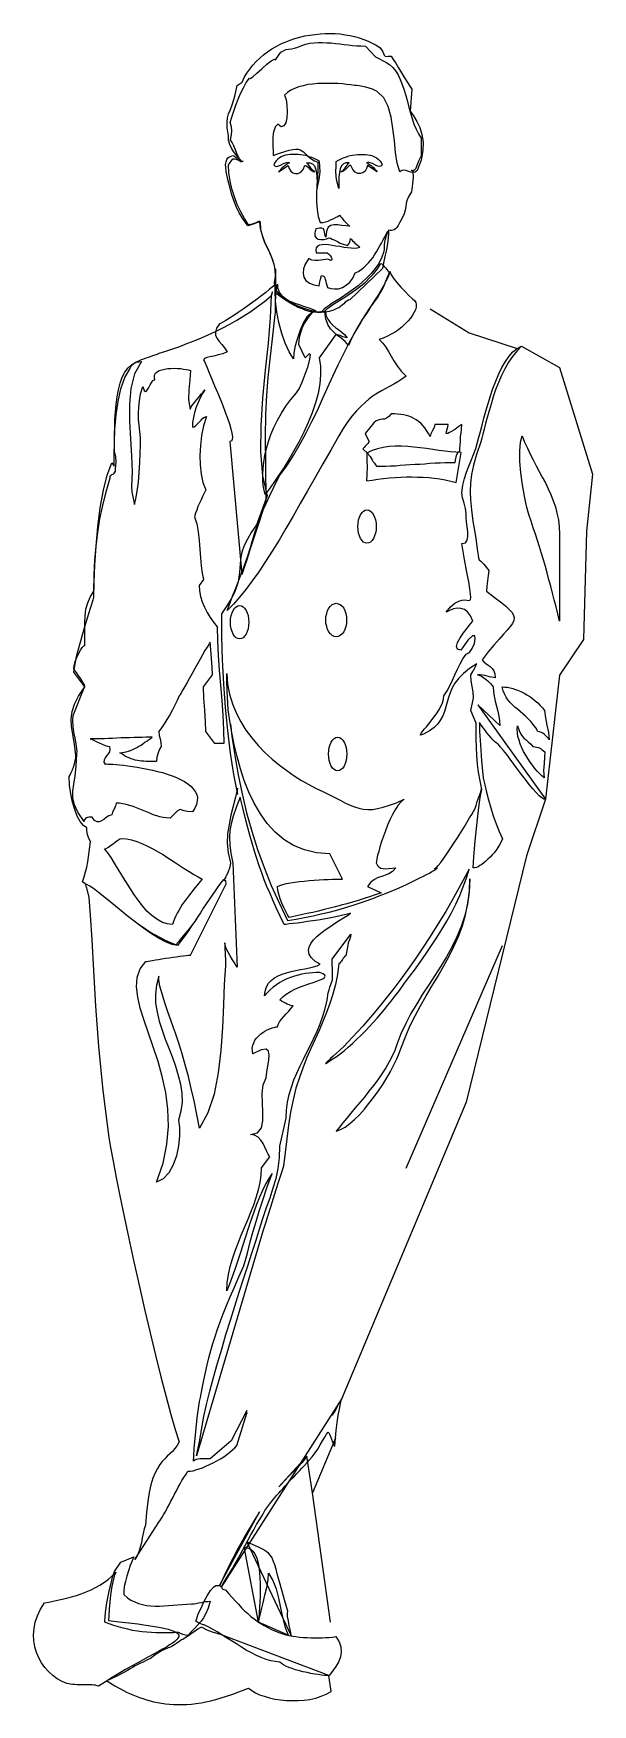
# Model space of a CAD drawing. Extents: x 140.74 to 141.36, y 53.82 to 55.67.
import ezdxf

# ---------------------------------------------------------------- set-up
doc = ezdxf.new("R2010")
doc.units = 0
doc.layers.get('0').update_dxf_attribs({"linetype": 'CONTINUOUS'})

msp = doc.modelspace()

# ---------------------------------------------------------------- linework, layer by layer
for p, q in [((141.1759, 55.3645), (141.2192, 55.3378)), ((141.2192, 55.3378), (141.2722, 55.3207)), ((141.2722, 55.3207), (141.277, 55.3231)), ((141.277, 55.3231), (141.3192, 55.2996)), ((141.3192, 54.9587), (141.3037, 54.8211)), ((141.3037, 54.8211), (141.2825, 54.7584)), ((141.0711, 54.1132), (141.0459, 54.0525))]:
    msp.add_line(p, q)
at = {"linetype": 'CONTINUOUS'}
for points in [[(141.0645, 55.4189), (141.0623, 55.4195), (141.0602, 55.4193), (141.0576, 55.4189), (141.055, 55.4183), (141.052, 55.4179), (141.0488, 55.4179), (141.0452, 55.4185), (141.0416, 55.4203), (141.0378, 55.4141), (141.0357, 55.4087), (141.0353, 55.4038), (141.0362, 55.3994), (141.0386, 55.3958), (141.0424, 55.393), (141.0472, 55.391), (141.0532, 55.3898), (141.0534, 55.392), (141.054, 55.3944), (141.0548, 55.3974), (141.0556, 55.4014), (141.0572, 55.4012), (141.0586, 55.4002), (141.0594, 55.399), (141.0599, 55.3972), (141.0605, 55.3952), (141.0609, 55.393), (141.0615, 55.3906), (141.0623, 55.3882), (141.0661, 55.387), (141.0703, 55.3866), (141.0747, 55.3868), (141.0791, 55.3882), (141.0832, 55.3906), (141.0872, 55.394), (141.0906, 55.3986), (141.0932, 55.4044), (141.0966, 55.406), (141.0996, 55.4079), (141.1026, 55.4101), (141.1052, 55.4127), (141.1077, 55.4153), (141.1101, 55.4181), (141.1125, 55.4211), (141.1145, 55.4243), (141.1165, 55.4275), (141.1185, 55.4308), (141.1203, 55.4342), (141.1221, 55.4374), (141.1239, 55.4408), (141.1257, 55.444), (141.1273, 55.4472), (141.129, 55.4504), (141.1267, 55.4432), (141.1255, 55.4384), (141.1253, 55.435), (141.1253, 55.4326), (141.1253, 55.4301), (141.1245, 55.4269), (141.1227, 55.4219), (141.1193, 55.4147), (141.1153, 55.4091), (141.1109, 55.4038), (141.1061, 55.399), (141.1012, 55.3944), (141.0962, 55.39), (141.091, 55.3862), (141.086, 55.3825), (141.0811, 55.3793), (141.0763, 55.3761), (141.0719, 55.3733), (141.0677, 55.3707), (141.0641, 55.3683), (141.0611, 55.3661), (141.0588, 55.3641), (141.057, 55.3621), (141.056, 55.3606), (141.0534, 55.3608), (141.05, 55.3612), (141.0464, 55.362), (141.0422, 55.3631), (141.0378, 55.3645), (141.0335, 55.3661), (141.0289, 55.3679), (141.0245, 55.3701), (141.0201, 55.3725), (141.0161, 55.3749), (141.0126, 55.3777), (141.0094, 55.3807), (141.0068, 55.3837), (141.005, 55.387), (141.004, 55.3902), (141.0038, 55.3938), (141.0048, 55.4004), (141.0048, 55.4068), (141.0034, 55.4137), (141.0012, 55.4203), (140.9984, 55.4265), (140.9956, 55.4324), (140.9927, 55.4386), (140.9903, 55.4454), (140.9887, 55.4526), (140.9881, 55.4607), (140.9869, 55.4605), (140.9851, 55.4601), (140.9831, 55.4593), (140.9811, 55.4587), (140.9789, 55.4579), (140.9769, 55.4571), (140.9753, 55.4567), (140.9741, 55.4565), (140.969, 55.4637), (140.9648, 55.4707), (140.9614, 55.4777), (140.9586, 55.4846), (140.9562, 55.4918), (140.9542, 55.4996), (140.9522, 55.5077), (140.9502, 55.5167), (140.9498, 55.5209), (140.9496, 55.5244), (140.9502, 55.5274), (140.951, 55.5298), (140.9522, 55.5316), (140.9538, 55.533), (140.9556, 55.5338), (140.9576, 55.5342), (140.9586, 55.534), (140.9598, 55.5332), (140.9612, 55.5322), (140.9626, 55.531), (140.964, 55.5296), (140.9652, 55.5286), (140.9666, 55.5278), (140.9676, 55.5276), (140.9658, 55.5298), (140.9634, 55.5324), (140.9608, 55.5354), (140.9584, 55.5388), (140.956, 55.5426), (140.9542, 55.5467), (140.953, 55.5513), (140.9528, 55.5563), (140.9514, 55.5651), (140.9512, 55.5714), (140.9518, 55.5762), (140.953, 55.5806), (140.955, 55.5854), (140.9574, 55.5916), (140.9598, 55.6001), (140.9626, 55.6121), (140.9678, 55.6155), (140.9703, 55.6206), (140.9731, 55.6254), (140.9763, 55.63), (140.9797, 55.6344), (140.9835, 55.6386), (140.9875, 55.6423), (140.9917, 55.6459), (140.996, 55.6493), (141.0008, 55.6525), (141.0056, 55.6553), (141.0106, 55.6579), (141.0157, 55.6601), (141.0209, 55.6622), (141.0263, 55.664), (141.0319, 55.6656), (141.0372, 55.6668), (141.0428, 55.6678), (141.0486, 55.6686), (141.0542, 55.6692), (141.0598, 55.6696), (141.0653, 55.6696), (141.0709, 55.6694), (141.0765, 55.669), (141.0819, 55.6682), (141.0872, 55.6674), (141.0924, 55.6662), (141.0976, 55.6646), (141.1026, 55.663), (141.1073, 55.6611), (141.1119, 55.6589), (141.1163, 55.6565), (141.1205, 55.6539), (141.1231, 55.6501), (141.1245, 55.6475), (141.1253, 55.6457), (141.1257, 55.6447), (141.1263, 55.6443), (141.1273, 55.6441), (141.1294, 55.6443), (141.133, 55.6443), (141.1352, 55.6409), (141.138, 55.6366), (141.141, 55.6314), (141.1444, 55.6258), (141.1478, 55.6204), (141.1508, 55.6153), (141.1535, 55.6111), (141.1557, 55.6079), (141.1539, 55.5834), (141.1577, 55.5782), (141.1613, 55.5722), (141.1645, 55.5655), (141.1669, 55.5577), (141.1681, 55.5493), (141.1679, 55.5398), (141.1659, 55.5292), (141.1617, 55.5177), (141.1595, 55.5159), (141.1573, 55.5155), (141.1547, 55.5159), (141.1521, 55.5167), (141.1496, 55.5177), (141.147, 55.5181), (141.1448, 55.5177), (141.1426, 55.5161), (141.1396, 55.5258), (141.1378, 55.5378), (141.1364, 55.5507), (141.1348, 55.5641), (141.1328, 55.577), (141.1296, 55.5888), (141.1247, 55.5983), (141.1175, 55.6051), (141.1151, 55.6063), (141.1121, 55.6077), (141.1085, 55.6089), (141.105, 55.6099), (141.1012, 55.6107), (141.0976, 55.6115), (141.0946, 55.6119), (141.0922, 55.6121), (141.0882, 55.6127), (141.0836, 55.6131), (141.0789, 55.6137), (141.0737, 55.6141), (141.0683, 55.6143), (141.0627, 55.6143), (141.0572, 55.6143), (141.0516, 55.6141), (141.046, 55.6135), (141.0406, 55.6129), (141.0355, 55.6117), (141.0305, 55.6105), (141.0259, 55.6087), (141.0217, 55.6067), (141.0181, 55.6041), (141.0149, 55.6013), (141.0165, 55.5963), (141.0175, 55.59), (141.0179, 55.5828), (141.0175, 55.5762), (141.0161, 55.5706), (141.0141, 55.5671), (141.0112, 55.5663), (141.0074, 55.5692), (141.005, 55.5665), (141.0034, 55.5629), (141.0024, 55.5589), (141.002, 55.5543), (141.002, 55.5495), (141.002, 55.5444), (141.0022, 55.5392), (141.0024, 55.5342), (141.0094, 55.5368), (141.0151, 55.5388), (141.0199, 55.5402), (141.0239, 55.541), (141.0273, 55.5412), (141.0299, 55.5412), (141.0321, 55.5406), (141.0341, 55.5396), (141.0357, 55.5384), (141.0372, 55.537), (141.0388, 55.5354), (141.0406, 55.5338), (141.0426, 55.532), (141.045, 55.5302), (141.048, 55.5284), (141.0518, 55.5268), (141.0516, 55.5191), (141.0512, 55.5105), (141.0506, 55.5013), (141.0502, 55.4924), (141.0502, 55.4832), (141.0508, 55.4747), (141.0522, 55.4669), (141.0544, 55.4601), (141.0572, 55.4603), (141.0602, 55.4609), (141.0631, 55.4617), (141.0659, 55.4629), (141.0687, 55.4643), (141.0713, 55.4655), (141.0737, 55.4669), (141.0757, 55.4683), (141.0767, 55.4669), (141.0779, 55.4655), (141.0791, 55.4641), (141.0805, 55.4625), (141.0821, 55.4609), (141.0836, 55.4593), (141.0854, 55.4575), (141.0872, 55.4559), (141.0827, 55.4563), (141.0781, 55.4569), (141.0737, 55.4577), (141.0695, 55.4577), (141.0661, 55.4569), (141.0631, 55.4548), (141.0613, 55.4506), (141.0607, 55.444), (141.0599, 55.4454), (141.0595, 55.4474), (141.0592, 55.4494), (141.0588, 55.4514), (141.0578, 55.453), (141.0562, 55.454), (141.0534, 55.454), (141.0494, 55.453), (141.0482, 55.4486), (141.0484, 55.4454), (141.0498, 55.4432), (141.0522, 55.4418), (141.055, 55.4414), (141.0582, 55.4414), (141.0613, 55.4422), (141.0643, 55.4432), (141.0657, 55.4428), (141.0677, 55.4418), (141.0705, 55.4406), (141.0735, 55.439), (141.0765, 55.4374), (141.0797, 55.4362), (141.0824, 55.4352), (141.0846, 55.4348), (141.0862, 55.4368), (141.0872, 55.4384), (141.0876, 55.4402), (141.0878, 55.4424), (141.0888, 55.4412), (141.09, 55.4398), (141.0914, 55.4386), (141.0928, 55.4374), (141.0942, 55.4362), (141.0956, 55.435), (141.0968, 55.4338), (141.0978, 55.4326), (141.0952, 55.4318), (141.0922, 55.4315), (141.0886, 55.4316), (141.0846, 55.432), (141.0805, 55.4326), (141.0761, 55.4334), (141.0717, 55.434), (141.0675, 55.4348), (141.0635, 55.4352), (141.0598, 55.4356), (141.0564, 55.4354), (141.0536, 55.435), (141.0514, 55.4338), (141.05, 55.4322), (141.0496, 55.4297), (141.05, 55.4265), (141.051, 55.4265), (141.0522, 55.4265), (141.0536, 55.4265), (141.055, 55.4267), (141.0566, 55.4267), (141.0582, 55.4267), (141.0599, 55.4267), (141.0619, 55.4267), (141.0639, 55.4251), (141.0653, 55.4235), (141.0665, 55.4217), (141.0671, 55.4201), (141.0671, 55.4189), (141.0667, 55.4183), (141.0659, 55.4181), (141.0645, 55.4189)], [(141.0056, 55.3815), (141.005, 55.4086), (141.005, 55.402), (141.0042, 55.4101), (141.0022, 55.4177), (140.9994, 55.4249), (140.9962, 55.4316), (140.993, 55.4384), (140.9903, 55.4456), (140.9883, 55.4532), (140.9875, 55.4613), (140.9865, 55.4611), (140.9853, 55.4607), (140.9839, 55.4601), (140.9823, 55.4595), (140.9807, 55.4589), (140.9789, 55.4583), (140.9771, 55.4579), (140.9751, 55.4577), (140.9705, 55.4645), (140.9664, 55.4721), (140.9626, 55.48), (140.9594, 55.4886), (140.9566, 55.4974), (140.9546, 55.5063), (140.9532, 55.5153), (140.9528, 55.524), (140.9578, 55.5308), (140.9596, 55.5306), (140.961, 55.5304), (140.9622, 55.53), (140.9634, 55.5294), (140.9646, 55.5288), (140.966, 55.5284), (140.9674, 55.5282), (140.9691, 55.528), (140.9674, 55.5278), (140.9656, 55.5296), (140.9638, 55.5324), (140.9622, 55.5364), (140.9606, 55.5406), (140.9588, 55.545), (140.957, 55.5487), (140.9552, 55.5519), (140.956, 55.5571), (140.9564, 55.5619), (140.956, 55.5663), (140.9546, 55.5708), (140.9566, 55.577), (140.9586, 55.5836), (140.961, 55.5902), (140.9636, 55.5967), (140.9662, 55.6031), (140.9694, 55.6093), (140.9725, 55.6151), (140.9761, 55.6202), (140.9767, 55.6196), (140.9797, 55.6216), (140.9843, 55.6256), (140.9897, 55.6304), (140.9952, 55.6354), (141.0002, 55.6391), (141.0036, 55.6411), (141.005, 55.6403), (141.008, 55.6453), (141.0108, 55.6487), (141.0136, 55.6505), (141.0163, 55.6517), (141.0193, 55.6521), (141.0225, 55.6525), (141.0257, 55.6531), (141.0295, 55.6545), (141.0339, 55.6563), (141.0384, 55.6577), (141.043, 55.6587), (141.0476, 55.6593), (141.0522, 55.6595), (141.057, 55.6595), (141.0615, 55.6593), (141.0663, 55.6591), (141.0711, 55.6585), (141.0759, 55.6581), (141.0807, 55.6575), (141.0854, 55.6569), (141.0902, 55.6563), (141.095, 55.6559), (141.0998, 55.6557), (141.1044, 55.6555), (141.1155, 55.6437), (141.1269, 55.6376), (141.131, 55.6352), (141.1346, 55.632), (141.1378, 55.6282), (141.1406, 55.6236), (141.143, 55.6184), (141.1452, 55.6129), (141.1472, 55.6069), (141.149, 55.6007), (141.1508, 55.5943), (141.1523, 55.5878), (141.1541, 55.5814), (141.1561, 55.5752), (141.1581, 55.5692), (141.1605, 55.5637), (141.1631, 55.5583), (141.1661, 55.5537), (141.1661, 55.534), (141.1645, 55.5312), (141.1631, 55.5282), (141.1619, 55.525), (141.1609, 55.5223), (141.1597, 55.5197), (141.1585, 55.5181), (141.1571, 55.5175), (141.1553, 55.5181), (141.1567, 55.5163), (141.1571, 55.5109), (141.1565, 55.5031), (141.1553, 55.494), (141.1523, 55.4894), (141.1506, 55.4854), (141.1496, 55.4814), (141.149, 55.4777), (141.1482, 55.4739), (141.1472, 55.4697), (141.1452, 55.4649), (141.142, 55.4597), (141.1406, 55.4567), (141.1392, 55.4545), (141.1376, 55.453), (141.1362, 55.452), (141.1346, 55.4516), (141.1332, 55.4514), (141.1316, 55.4514), (141.13, 55.4516), (141.13, 55.4476), (141.1296, 55.4436), (141.1292, 55.4394), (141.1285, 55.4348), (141.1277, 55.4299), (141.1263, 55.4239), (141.1249, 55.4173), (141.1231, 55.4093), (141.0872, 55.3743), (141.0856, 55.3739), (141.0838, 55.3731), (141.0821, 55.3717), (141.0803, 55.3701), (141.0785, 55.3685), (141.0767, 55.3669), (141.0751, 55.3657), (141.0735, 55.3651), (141.0689, 55.3631), (141.0643, 55.3617), (141.0598, 55.3608), (141.0554, 55.3604), (141.051, 55.3604), (141.0468, 55.3608), (141.0426, 55.3616), (141.0384, 55.3627), (141.0343, 55.3643), (141.0301, 55.3661), (141.0259, 55.3681), (141.0219, 55.3705), (141.0177, 55.3729), (141.0137, 55.3757), (141.0096, 55.3785), (141.0056, 55.3815)], [(141.0411, 55.5336), (141.0383, 55.5342), (141.0356, 55.5348), (141.0326, 55.5352), (141.0298, 55.5354), (141.0268, 55.5356), (141.024, 55.5356), (141.0212, 55.5356), (141.0186, 55.5352), (141.016, 55.5346), (141.0136, 55.534), (141.0113, 55.533), (141.0091, 55.5318), (141.0073, 55.5304), (141.0055, 55.5286), (141.0041, 55.5266), (141.0029, 55.5242), (141.0043, 55.5226), (141.0063, 55.5223), (141.0087, 55.523), (141.0111, 55.524), (141.0136, 55.5254), (141.016, 55.5264), (141.0184, 55.5268), (141.0204, 55.5262), (141.0184, 55.5254), (141.0166, 55.5242), (141.015, 55.5233), (141.0136, 55.5219), (141.0123, 55.5207), (141.0109, 55.5193), (141.0097, 55.5177), (141.0083, 55.5163), (141.019, 55.5234), (141.02, 55.5199), (141.0218, 55.5171), (141.0242, 55.5151), (141.027, 55.5143), (141.03, 55.5145), (141.0328, 55.5159), (141.0354, 55.5189), (141.0373, 55.5234), (141.0385, 55.5233), (141.0397, 55.5225), (141.0409, 55.5213), (141.0421, 55.5201), (141.0433, 55.5189), (141.0449, 55.5177), (141.0465, 55.5167), (141.0485, 55.5163), (141.0469, 55.5173), (141.0457, 55.5185), (141.0447, 55.5197), (141.0435, 55.5211), (141.0427, 55.5223), (141.0417, 55.5236), (141.0405, 55.525), (141.0393, 55.5264), (141.0429, 55.5264), (141.0457, 55.5252), (141.0479, 55.523), (141.0493, 55.5197), (141.0501, 55.5155), (141.0507, 55.5103), (141.0509, 55.5045), (141.0509, 55.4978), (141.0533, 55.5079), (141.0541, 55.5161), (141.0539, 55.5226), (141.0537, 55.5276), (141.0513, 55.5292), (141.0491, 55.5304), (141.0469, 55.5314), (141.0451, 55.532), (141.0435, 55.5324), (141.0421, 55.5328), (141.0413, 55.5332), (141.0411, 55.5336)], [(141.0846, 55.5336), (141.0874, 55.5342), (141.0902, 55.5348), (141.0932, 55.5352), (141.096, 55.5354), (141.099, 55.5356), (141.1018, 55.5356), (141.1046, 55.5356), (141.1071, 55.5352), (141.1097, 55.5346), (141.1121, 55.534), (141.1145, 55.533), (141.1167, 55.5318), (141.1185, 55.5304), (141.1203, 55.5286), (141.1217, 55.5266), (141.1229, 55.5242), (141.1215, 55.5226), (141.1195, 55.5223), (141.1171, 55.523), (141.1147, 55.524), (141.1121, 55.5254), (141.1097, 55.5264), (141.1073, 55.5268), (141.1054, 55.5262), (141.1073, 55.5254), (141.1091, 55.5242), (141.1107, 55.5233), (141.1121, 55.5219), (141.1135, 55.5207), (141.1149, 55.5193), (141.1161, 55.5177), (141.1175, 55.5163), (141.1067, 55.5234), (141.1057, 55.5199), (141.104, 55.5171), (141.1016, 55.5151), (141.0988, 55.5143), (141.0958, 55.5145), (141.093, 55.5159), (141.0904, 55.5189), (141.0884, 55.5234), (141.0872, 55.5233), (141.086, 55.5225), (141.0848, 55.5213), (141.0836, 55.5201), (141.0824, 55.5189), (141.0809, 55.5177), (141.0793, 55.5167), (141.0773, 55.5163), (141.0789, 55.5173), (141.0801, 55.5185), (141.0811, 55.5197), (141.0823, 55.5211), (141.0831, 55.5223), (141.084, 55.5236), (141.0852, 55.525), (141.0864, 55.5264), (141.0828, 55.5264), (141.0801, 55.5252), (141.0779, 55.523), (141.0765, 55.5197), (141.0757, 55.5155), (141.0751, 55.5103), (141.0749, 55.5045), (141.0749, 55.4978), (141.0725, 55.5079), (141.0717, 55.5161), (141.0719, 55.5226), (141.0721, 55.5276), (141.0745, 55.5292), (141.0767, 55.5304), (141.0789, 55.5314), (141.0807, 55.532), (141.0823, 55.5324), (141.0836, 55.5328), (141.0844, 55.5332), (141.0846, 55.5336)], [(140.9514, 55.0304), (140.9538, 55.037), (140.9574, 55.0461), (140.9616, 55.0569), (140.9662, 55.0686), (140.9705, 55.0802), (140.9743, 55.0909), (140.9773, 55.1001), (140.9791, 55.1067), (140.9825, 55.1178), (140.9855, 55.1268), (140.9883, 55.1345), (140.9911, 55.1417), (140.9944, 55.1489), (140.9982, 55.157), (141.003, 55.1668), (141.009, 55.1789), (141.0173, 55.1907), (141.0251, 55.2028), (141.0323, 55.215), (141.0388, 55.2271), (141.0452, 55.2395), (141.0512, 55.252), (141.057, 55.2646), (141.0625, 55.2771), (141.0683, 55.2897), (141.0743, 55.3024), (141.0803, 55.315), (141.0868, 55.3277), (141.0938, 55.3402), (141.1012, 55.3528), (141.1093, 55.3653), (141.1183, 55.3777), (141.1205, 55.3813), (141.1229, 55.3856), (141.1251, 55.3904), (141.1271, 55.395), (141.1289, 55.3994), (141.1302, 55.403), (141.131, 55.4054), (141.1314, 55.4062), (141.1324, 55.403), (141.135, 55.3988), (141.139, 55.3938), (141.1434, 55.3886), (141.1482, 55.3837), (141.1525, 55.3791), (141.1563, 55.3757), (141.1587, 55.3737), (141.1601, 55.3715), (141.1605, 55.3691), (141.1605, 55.3665), (141.1597, 55.3635), (141.1585, 55.3606), (141.1565, 55.3574), (141.1543, 55.3542), (141.1516, 55.351), (141.1484, 55.3478), (141.145, 55.3446), (141.1412, 55.3416), (141.1372, 55.3388), (141.133, 55.3365), (141.1287, 55.3341), (141.1241, 55.3321), (141.1197, 55.3305), (141.1237, 55.3265), (141.1271, 55.3219), (141.13, 55.3171), (141.1328, 55.3122), (141.136, 55.3068), (141.1396, 55.3012), (141.144, 55.2954), (141.1494, 55.2897), (141.1448, 55.2865), (141.1402, 55.2837), (141.1358, 55.2811), (141.1312, 55.2785), (141.1269, 55.2761), (141.1223, 55.2735), (141.1177, 55.2709), (141.1131, 55.268), (141.1085, 55.2646), (141.104, 55.2608), (141.0992, 55.2564), (141.0946, 55.2516), (141.0898, 55.2459), (141.0848, 55.2395), (141.0799, 55.2319), (141.0749, 55.2236), (141.0661, 55.208), (141.0574, 55.1927), (141.0488, 55.1777), (141.0404, 55.163), (141.0323, 55.1487), (141.0243, 55.1347), (141.0163, 55.1212), (141.0088, 55.1082), (141.001, 55.0959), (140.9936, 55.0844), (140.9863, 55.0732), (140.9791, 55.063), (140.9719, 55.0535), (140.965, 55.0449), (140.9582, 55.0372), (140.9514, 55.0304)], [(141.1215, 55.4147), (141.1225, 55.4143), (141.1237, 55.4131), (141.1251, 55.4115), (141.1265, 55.4099), (141.1279, 55.4082), (141.1292, 55.4066), (141.1304, 55.4054), (141.1314, 55.405), (141.1294, 55.4), (141.1271, 55.395), (141.1245, 55.3898), (141.1215, 55.3849), (141.1185, 55.3797), (141.1153, 55.3747), (141.1119, 55.3695), (141.1087, 55.3643), (141.1054, 55.3592), (141.102, 55.3542), (141.0988, 55.349), (141.0958, 55.344), (141.0928, 55.3388), (141.0902, 55.3339), (141.0878, 55.3289), (141.0858, 55.3239), (141.0819, 55.3283), (141.0777, 55.3319), (141.0735, 55.3351), (141.0695, 55.3385), (141.0659, 55.3424), (141.0629, 55.3472), (141.0607, 55.3534), (141.0595, 55.3613), (141.0607, 55.3631), (141.0627, 55.3651), (141.0653, 55.3671), (141.0683, 55.3693), (141.0719, 55.3715), (141.0759, 55.3741), (141.0803, 55.3767), (141.0848, 55.3797), (141.0896, 55.3829), (141.0946, 55.3862), (141.0994, 55.39), (141.1044, 55.3942), (141.1089, 55.3988), (141.1135, 55.4036), (141.1177, 55.4089), (141.1215, 55.4147)], [(140.7955, 54.7263), (140.7913, 54.7295), (140.7931, 54.7351), (140.7947, 54.7406), (140.7959, 54.746), (140.7971, 54.7516), (140.7979, 54.7572), (140.7987, 54.7627), (140.7995, 54.7683), (140.8001, 54.7743), (140.7983, 54.7775), (140.7969, 54.7819), (140.7961, 54.786), (140.7959, 54.7894), (140.7923, 54.792), (140.7887, 54.7964), (140.7855, 54.8024), (140.7826, 54.8097), (140.7802, 54.8179), (140.7782, 54.8271), (140.777, 54.8366), (140.7766, 54.8464), (140.7776, 54.8482), (140.7788, 54.8506), (140.78, 54.8536), (140.7812, 54.8567), (140.7824, 54.8603), (140.7832, 54.8637), (140.7838, 54.8669), (140.784, 54.8695), (140.7822, 54.882), (140.7804, 54.8928), (140.7792, 54.9019), (140.7788, 54.9103), (140.7798, 54.9183), (140.7824, 54.9264), (140.7869, 54.9354), (140.7939, 54.9458), (140.7816, 54.9621), (140.7826, 54.9694), (140.7851, 54.9806), (140.7885, 54.9941), (140.7927, 55.0085), (140.7969, 55.0222), (140.8005, 55.0338), (140.8029, 55.0419), (140.8039, 55.0449), (140.8041, 55.0615), (140.8049, 55.0806), (140.8063, 55.1015), (140.8082, 55.123), (140.8108, 55.1439), (140.8144, 55.1634), (140.8186, 55.1803), (140.8238, 55.1939), (140.8262, 55.1903), (140.8262, 55.2024), (140.8266, 55.2164), (140.8272, 55.2313), (140.8286, 55.2469), (140.8306, 55.2618), (140.8337, 55.2759), (140.8381, 55.2883), (140.8439, 55.2984), (140.8445, 55.3), (140.8453, 55.3014), (140.8467, 55.3028), (140.8481, 55.304), (140.8499, 55.3052), (140.8521, 55.3062), (140.8543, 55.3072), (140.8566, 55.3082), (140.859, 55.3092), (140.8616, 55.31), (140.8642, 55.3108), (140.8666, 55.3118), (140.8692, 55.3126), (140.8716, 55.3134), (140.8738, 55.3142), (140.876, 55.3152), (140.8835, 55.3175), (140.8913, 55.3203), (140.8991, 55.3229), (140.9068, 55.3259), (140.9148, 55.3291), (140.9228, 55.3323), (140.9305, 55.3357), (140.9385, 55.3394), (140.9464, 55.3434), (140.9542, 55.3476), (140.9622, 55.352), (140.9699, 55.3568), (140.9775, 55.3617), (140.9851, 55.3671), (140.9927, 55.3727), (141, 55.3787), (141.001, 55.3807), (141.0016, 55.3829), (141.0012, 55.3831), (141, 55.3787), (140.999, 55.3544), (140.9966, 55.3265), (140.9934, 55.2964), (140.9905, 55.2656), (140.9885, 55.2349), (140.9881, 55.2058), (140.9903, 55.1795), (140.9958, 55.1572), (140.9837, 55.125), (140.9779, 55.1168), (140.9737, 55.1094), (140.9705, 55.1029), (140.9684, 55.0971), (140.967, 55.0915), (140.9662, 55.0865), (140.9656, 55.0818), (140.9654, 55.077), (140.965, 55.0722), (140.9644, 55.0672), (140.9634, 55.062), (140.9618, 55.0563), (140.9594, 55.0501), (140.9558, 55.0431), (140.951, 55.0354), (140.9449, 55.0266), (140.9451, 55.0013), (140.9458, 54.9752), (140.9472, 54.9489), (140.9492, 54.9229), (140.9516, 54.8972), (140.9548, 54.8723), (140.9584, 54.8486), (140.9628, 54.8265), (140.9628, 54.8334), (140.9606, 54.8235), (140.958, 54.8135), (140.9554, 54.8034), (140.9534, 54.7932), (140.9518, 54.7829), (140.9514, 54.7725), (140.9524, 54.7618), (140.9552, 54.7508), (140.9542, 54.746), (140.9524, 54.7408), (140.9498, 54.7351), (140.9478, 54.7315), (140.9478, 54.7317)], [(140.9676, 55.07), (140.968, 55.0706), (140.969, 55.0736), (140.9709, 55.0792), (140.9737, 55.0877), (140.9773, 55.0991), (140.9819, 55.1134), (140.9877, 55.1311), (140.9946, 55.1521), (140.994, 55.1911), (140.9938, 55.2222), (140.9942, 55.2474), (140.9954, 55.2688), (140.9968, 55.2885), (140.9988, 55.3086), (141.0014, 55.3311), (141.0044, 55.3582), (141.005, 55.3596), (141.0048, 55.3717), (141.0046, 55.3853), (141.0044, 55.3918), (141.0032, 55.3904), (141.0012, 55.3884), (140.998, 55.3858), (140.9942, 55.3827), (140.9899, 55.3793), (140.9849, 55.3757), (140.9797, 55.3717), (140.9743, 55.3679), (140.969, 55.3641), (140.9636, 55.3604), (140.9586, 55.3572), (140.954, 55.3542), (140.95, 55.3516), (140.9466, 55.3496), (140.9441, 55.3484), (140.9427, 55.348), (140.9395, 55.343), (140.9383, 55.3387), (140.9385, 55.3351), (140.9401, 55.3317), (140.9425, 55.3283), (140.9453, 55.3249), (140.9484, 55.3211), (140.9514, 55.3167), (140.9464, 55.3148), (140.9415, 55.3134), (140.9365, 55.3122), (140.9323, 55.3114), (140.9287, 55.3104), (140.9263, 55.3094), (140.9253, 55.308), (140.9261, 55.3062), (140.9287, 55.3002), (140.9315, 55.2936), (140.9345, 55.2867), (140.9375, 55.2793), (140.9407, 55.2719), (140.9437, 55.2646), (140.9466, 55.2572), (140.9492, 55.25), (140.9518, 55.2435), (140.9538, 55.2371), (140.9554, 55.2315), (140.9566, 55.2267), (140.9572, 55.2228), (140.957, 55.2198), (140.9562, 55.218), (140.9544, 55.2176), (140.9676, 55.07)], [(141.0072, 55.3918), (141.0072, 55.3882), (141.008, 55.385), (141.0094, 55.3821), (141.0114, 55.3797), (141.0139, 55.3773), (141.0169, 55.3753), (141.0201, 55.3735), (141.0237, 55.3719), (141.0273, 55.3703), (141.0311, 55.3691), (141.0347, 55.3677), (141.0382, 55.3667), (141.0416, 55.3655), (141.0446, 55.3643), (141.0472, 55.3633), (141.0494, 55.3621), (141.0446, 55.3604), (141.04, 55.3558), (141.0359, 55.3492), (141.0321, 55.341), (141.0291, 55.3321), (141.0267, 55.3235), (141.0253, 55.3156), (141.0247, 55.3092), (141.0201, 55.3167), (141.0157, 55.3263), (141.0118, 55.3373), (141.0086, 55.3492), (141.0062, 55.3612), (141.005, 55.3727), (141.0054, 55.3833), (141.0072, 55.3918)], [(141.0607, 55.3576), (141.0629, 55.353), (141.0655, 55.3494), (141.0683, 55.3464), (141.0715, 55.3436), (141.0749, 55.3412), (141.0781, 55.3387), (141.0813, 55.3359), (141.0842, 55.3325), (141.0824, 55.3327), (141.0809, 55.3331), (141.0793, 55.3335), (141.0779, 55.3343), (141.0765, 55.3349), (141.0751, 55.3353), (141.0735, 55.3357), (141.0717, 55.3359), (141.053, 55.3102), (141.0546, 55.301), (141.0548, 55.2913), (141.054, 55.2813), (141.052, 55.2707), (141.049, 55.2602), (141.0454, 55.2494), (141.041, 55.2387), (141.0361, 55.2279), (141.0309, 55.2174), (141.0253, 55.2072), (141.0195, 55.1977), (141.0139, 55.1883), (141.0082, 55.1797), (141.003, 55.172), (140.9978, 55.1648), (140.9934, 55.1588), (140.9923, 55.1636), (140.9913, 55.1688), (140.9909, 55.1748), (140.9909, 55.1809), (140.9911, 55.1877), (140.9919, 55.1947), (140.993, 55.202), (140.9948, 55.2096), (140.997, 55.2174), (140.9998, 55.2253), (141.003, 55.2331), (141.007, 55.2411), (141.0114, 55.249), (141.0163, 55.2566), (141.0219, 55.2642), (141.0281, 55.2715), (141.0309, 55.2759), (141.0343, 55.2833), (141.0378, 55.2921), (141.041, 55.301), (141.043, 55.3086), (141.0436, 55.3138), (141.042, 55.3146), (141.0378, 55.3102), (141.0307, 55.3249), (141.0309, 55.3299), (141.0317, 55.3347), (141.0331, 55.3394), (141.0349, 55.344), (141.037, 55.3484), (141.0398, 55.3528), (141.0428, 55.357), (141.0462, 55.3608), (141.0496, 55.361), (141.0526, 55.3612), (141.0552, 55.3616), (141.0572, 55.3616), (141.0588, 55.3616), (141.0598, 55.3608), (141.0605, 55.3596), (141.0607, 55.3576)], [(141.277, 55.3231), (141.2718, 55.3177), (141.2671, 55.3118), (141.2627, 55.3052), (141.2587, 55.298), (141.2549, 55.2905), (141.2515, 55.2827), (141.2485, 55.2747), (141.2459, 55.2668), (141.2434, 55.259), (141.2412, 55.2514), (141.2392, 55.2441), (141.2374, 55.2373), (141.2358, 55.2311), (141.2344, 55.2255), (141.2332, 55.221), (141.232, 55.2172), (141.2274, 55.203), (141.224, 55.1911), (141.2218, 55.1809), (141.2207, 55.1714), (141.2203, 55.1622), (141.2208, 55.1527), (141.2218, 55.1417), (141.2234, 55.1292), (141.2266, 55.1102), (141.2282, 55.0983), (141.229, 55.0915), (141.2294, 55.0881), (141.2302, 55.0865), (141.232, 55.0849), (141.2354, 55.0816), (141.2408, 55.0746), (141.2404, 55.0692), (141.2396, 55.063), (141.2386, 55.0571), (141.2382, 55.0515), (141.2467, 55.0451), (141.2537, 55.0397), (141.2593, 55.0354), (141.2635, 55.0314), (141.2667, 55.028), (141.2684, 55.0248), (141.269, 55.022), (141.2686, 55.019), (141.2671, 55.0159), (141.2647, 55.0125), (141.2613, 55.0085), (141.2571, 55.0039), (141.2523, 54.9983), (141.2465, 54.992), (141.2404, 54.9844), (141.2334, 54.9754), (141.2354, 54.9732), (141.2378, 54.9714), (141.2402, 54.9698), (141.2426, 54.9683), (141.2448, 54.9661), (141.2465, 54.9635), (141.2477, 54.9601), (141.2481, 54.9557), (141.2461, 54.9559), (141.2441, 54.9563), (141.2418, 54.9567), (141.2392, 54.9575), (141.2366, 54.9581), (141.234, 54.9585), (141.2312, 54.9589), (141.2284, 54.9591), (141.2284, 54.9591), (141.2304, 54.9587), (141.2328, 54.9575), (141.2354, 54.9557), (141.238, 54.9537), (141.2406, 54.9515), (141.2428, 54.9493), (141.2445, 54.9473), (141.2457, 54.9458), (141.2461, 54.9406), (141.2469, 54.9352), (141.2481, 54.9298), (141.2495, 54.9242), (141.2509, 54.9187), (141.2521, 54.9133), (141.2529, 54.9079), (141.2533, 54.9027), (141.2288, 54.9258), (141.3037, 54.8211), (141.3019, 54.8211), (141.2995, 54.8225), (141.2965, 54.8249), (141.2933, 54.8285), (141.2896, 54.8326), (141.2856, 54.8376), (141.2814, 54.843), (141.2772, 54.8486), (141.2728, 54.8543), (141.2686, 54.8601), (141.2645, 54.8655), (141.2607, 54.8707), (141.2571, 54.8753), (141.2539, 54.879), (141.2513, 54.882), (141.2491, 54.8838), (141.2473, 54.8852), (141.2453, 54.8868), (141.2434, 54.889), (141.2412, 54.8916), (141.2388, 54.8946), (141.2364, 54.898), (141.2336, 54.9019), (141.2308, 54.9061), (141.2308, 54.896), (141.2316, 54.8814), (141.233, 54.8637), (141.2348, 54.8446), (141.2364, 54.8372), (141.2384, 54.8291), (141.2406, 54.8205), (141.2432, 54.8117), (141.2459, 54.8026), (141.2491, 54.7938), (141.2525, 54.7852), (141.2561, 54.7771), (141.2545, 54.7739), (141.2529, 54.7707), (141.2509, 54.7677), (141.2489, 54.7647), (141.2467, 54.7619), (141.2445, 54.7594), (141.2424, 54.7568), (141.24, 54.7546), (141.2378, 54.7524), (141.2354, 54.7506), (141.2332, 54.749), (141.231, 54.7476), (141.229, 54.7464), (141.2272, 54.7456), (141.2254, 54.7452), (141.2238, 54.745), (141.224, 54.7518), (141.2246, 54.7622), (141.2258, 54.7747), (141.2272, 54.7886), (141.2288, 54.8024), (141.2304, 54.8151), (141.2318, 54.8253), (141.2332, 54.8321), (141.2312, 54.8414), (141.2296, 54.851), (141.2284, 54.8601), (141.2276, 54.8695), (141.2272, 54.8786), (141.227, 54.8876), (141.2268, 54.8966), (141.2268, 54.9053), (141.2211, 54.9195), (141.224, 54.9332), (141.2236, 54.94), (141.2226, 54.9461), (141.2215, 54.9523), (141.2211, 54.9591), (141.2222, 54.9609), (141.2232, 54.9625), (141.2238, 54.9637), (141.2246, 54.9649), (141.2252, 54.9661), (141.2258, 54.9675), (141.2266, 54.9691), (141.2276, 54.971), (141.2195, 54.9659), (141.2129, 54.9605), (141.2077, 54.9551), (141.2035, 54.9497), (141.2005, 54.9444), (141.1982, 54.939), (141.1964, 54.9338), (141.1948, 54.9286), (141.1934, 54.9235), (141.1918, 54.9185), (141.19, 54.9137), (141.1876, 54.9091), (141.1846, 54.9047), (141.1804, 54.9006), (141.1753, 54.8968), (141.1687, 54.8932), (141.1665, 54.8924), (141.1655, 54.8922), (141.1653, 54.893), (141.1661, 54.8942), (141.1675, 54.8962), (141.1695, 54.8986), (141.1719, 54.9013), (141.1745, 54.9045), (141.1772, 54.9081), (141.1802, 54.9119), (141.183, 54.9159), (141.1856, 54.9199), (141.1878, 54.924), (141.1896, 54.928), (141.1908, 54.932), (141.1912, 54.9358), (141.1948, 54.9412), (141.1978, 54.9468), (141.2007, 54.9529), (141.2035, 54.9591), (141.2063, 54.9653), (141.2093, 54.9712), (141.2123, 54.9768), (141.2159, 54.982), (141.2195, 54.9838), (141.2226, 54.9882), (141.225, 54.9937), (141.226, 54.9991), (141.2254, 55.0023), (141.2228, 55.0023), (141.2179, 54.9975), (141.2099, 54.9862), (141.2061, 54.9874), (141.2051, 54.9904), (141.2063, 54.9947), (141.2093, 54.9999), (141.2131, 55.0055), (141.2171, 55.0107), (141.2208, 55.0153), (141.2234, 55.0184), (141.2207, 55.0244), (141.2175, 55.0288), (141.2139, 55.0314), (141.2101, 55.0326), (141.2059, 55.0328), (141.2017, 55.032), (141.1975, 55.0304), (141.1936, 55.0284), (141.1987, 55.0344), (141.2035, 55.0384), (141.2077, 55.0405), (141.2113, 55.0417), (141.2143, 55.0419), (141.2167, 55.0417), (141.2187, 55.0415), (141.2201, 55.0417), (141.2208, 55.0425), (141.2211, 55.0447), (141.2208, 55.0483), (141.2201, 55.0541), (141.2187, 55.062), (141.2167, 55.0728), (141.2141, 55.0867), (141.2111, 55.1043), (141.2151, 55.1053), (141.2171, 55.1082), (141.2179, 55.1124), (141.2177, 55.1174), (141.2169, 55.123), (141.2161, 55.1286), (141.2157, 55.1335), (141.2159, 55.1377), (141.2151, 55.1431), (141.2135, 55.1491), (141.2119, 55.1552), (141.2111, 55.1606), (141.2123, 55.169), (141.2141, 55.1766), (141.2163, 55.1835), (141.2189, 55.1901), (141.2215, 55.1965), (141.224, 55.203), (141.2264, 55.2096), (141.2284, 55.2168), (141.2298, 55.2222), (141.2316, 55.2285), (141.2334, 55.2357), (141.2354, 55.2433), (141.2376, 55.2512), (141.2402, 55.2596), (141.2428, 55.268), (141.2455, 55.2763), (141.2487, 55.2845), (141.2521, 55.2923), (141.2555, 55.2996), (141.2593, 55.3062), (141.2635, 55.312), (141.2677, 55.3169), (141.2722, 55.3207), (141.277, 55.3231)], [(140.9108, 55.2962), (140.91, 55.2857), (140.9088, 55.2747), (140.9084, 55.2638), (140.9104, 55.2532), (140.9116, 55.2558), (140.9134, 55.2584), (140.9154, 55.2612), (140.9178, 55.264), (140.9202, 55.2668), (140.9226, 55.2698), (140.9247, 55.2723), (140.9267, 55.2749), (140.9239, 55.2707), (140.9214, 55.266), (140.9192, 55.2608), (140.917, 55.2554), (140.9152, 55.2496), (140.914, 55.2441), (140.913, 55.2385), (140.9128, 55.2333), (140.9148, 55.2339), (140.9166, 55.2351), (140.9186, 55.2371), (140.9206, 55.2393), (140.9226, 55.2413), (140.9245, 55.2433), (140.9263, 55.2445), (140.9283, 55.2451), (140.9253, 55.2349), (140.9231, 55.2241), (140.9218, 55.2132), (140.9212, 55.202), (140.9214, 55.1915), (140.9226, 55.1813), (140.9245, 55.172), (140.9277, 55.1638), (140.9259, 55.1602), (140.9239, 55.1564), (140.9224, 55.1529), (140.9206, 55.1491), (140.919, 55.1453), (140.9176, 55.1415), (140.9162, 55.1379), (140.9152, 55.1341), (140.9176, 55.1262), (140.9192, 55.1174), (140.9204, 55.1078), (140.9212, 55.0983), (140.9218, 55.0887), (140.9226, 55.0798), (140.9235, 55.0716), (140.9251, 55.0646), (140.9202, 55.0581), (140.9206, 55.0519), (140.922, 55.0459), (140.9237, 55.0397), (140.9263, 55.034), (140.9293, 55.028), (140.9327, 55.0224), (140.9363, 55.0172), (140.9401, 55.0121), (140.9405, 54.9967), (140.9413, 54.9808), (140.9425, 54.9643), (140.9439, 54.9475), (140.9453, 54.9306), (140.9464, 54.9141), (140.9472, 54.8982), (140.9476, 54.8828), (140.9377, 54.8828), (140.9277, 54.8962), (140.9273, 54.9073), (140.9265, 54.9199), (140.9255, 54.933), (140.9251, 54.9458), (140.9351, 54.9591), (140.9347, 54.9675), (140.9339, 54.9772), (140.9331, 54.9868), (140.9327, 54.9951), (140.9311, 54.9927), (140.9291, 54.9896), (140.9267, 54.9858), (140.9241, 54.9812), (140.9214, 54.9764), (140.9184, 54.9712), (140.9154, 54.9659), (140.9126, 54.9605), (140.9096, 54.9553), (140.907, 54.9505), (140.9046, 54.9461), (140.9024, 54.9424), (140.9006, 54.9392), (140.8993, 54.937), (140.8985, 54.9358), (140.8981, 54.9358), (140.8961, 54.9306), (140.8935, 54.9254), (140.8907, 54.9201), (140.8879, 54.9147), (140.8847, 54.9095), (140.8817, 54.9047), (140.8785, 54.9002), (140.8758, 54.8962), (140.8762, 54.8918), (140.8772, 54.888), (140.8779, 54.884), (140.8783, 54.8794), (140.8764, 54.8765), (140.8748, 54.8725), (140.8736, 54.8679), (140.8732, 54.8631), (140.87, 54.8631), (140.867, 54.8631), (140.8642, 54.8631), (140.8616, 54.8631), (140.859, 54.8633), (140.8566, 54.8633), (140.8543, 54.8637), (140.8521, 54.8641), (140.8497, 54.8645), (140.8475, 54.8651), (140.8451, 54.8659), (140.8429, 54.8669), (140.8405, 54.8679), (140.8379, 54.8693), (140.8355, 54.8709), (140.8327, 54.8727), (140.8351, 54.8729), (140.8373, 54.8731), (140.8397, 54.8737), (140.8421, 54.8745), (140.8445, 54.8753), (140.8469, 54.8763), (140.8491, 54.8774), (140.8515, 54.8786), (140.8536, 54.8798), (140.856, 54.8812), (140.8582, 54.8828), (140.8604, 54.8842), (140.8624, 54.8856), (140.8644, 54.887), (140.8664, 54.8884), (140.8684, 54.8898), (140.865, 54.8898), (140.8612, 54.8898), (140.857, 54.8896), (140.8529, 54.8896), (140.8483, 54.8894), (140.8437, 54.8892), (140.8389, 54.889), (140.8341, 54.889), (140.8294, 54.8888), (140.8246, 54.8886), (140.82, 54.8884), (140.8156, 54.8882), (140.8112, 54.8882), (140.807, 54.888), (140.8033, 54.888), (140.7999, 54.888), (140.8013, 54.8876), (140.8037, 54.8866), (140.8065, 54.8852), (140.8096, 54.8838), (140.813, 54.8822), (140.8162, 54.8808), (140.819, 54.8798), (140.8212, 54.8794), (140.8216, 54.8765), (140.821, 54.8737), (140.8196, 54.8713), (140.8178, 54.8691), (140.8162, 54.8669), (140.8152, 54.8647), (140.815, 54.8623), (140.8162, 54.8599), (140.8158, 54.8601), (140.8162, 54.8601), (140.8174, 54.8603), (140.8192, 54.8601), (140.8216, 54.8601), (140.8248, 54.8599), (140.8284, 54.8595), (140.8323, 54.8593), (140.8367, 54.8587), (140.8415, 54.8581), (140.8467, 54.8575), (140.8519, 54.8565), (140.8574, 54.8557), (140.863, 54.8546), (140.8686, 54.8534), (140.8742, 54.852), (140.8797, 54.8506), (140.8851, 54.849), (140.8903, 54.8472), (140.8951, 54.8452), (140.8997, 54.843), (140.904, 54.8406), (140.9078, 54.8382), (140.9112, 54.8356), (140.9138, 54.8326), (140.916, 54.8297), (140.9176, 54.8265), (140.9184, 54.8229), (140.9182, 54.8193), (140.9174, 54.8153), (140.9156, 54.8113), (140.9128, 54.807), (140.9074, 54.8074), (140.9038, 54.8081), (140.9016, 54.8091), (140.9001, 54.8097), (140.8987, 54.8095), (140.8965, 54.8081), (140.8933, 54.8052), (140.8881, 54.8002), (140.8843, 54.8004), (140.8807, 54.801), (140.8769, 54.8018), (140.8734, 54.8028), (140.8696, 54.804), (140.8658, 54.8056), (140.8622, 54.807), (140.8584, 54.8085), (140.8546, 54.8101), (140.8509, 54.8115), (140.8473, 54.8131), (140.8435, 54.8143), (140.8397, 54.8153), (140.8359, 54.8161), (140.8323, 54.8167), (140.8286, 54.8169), (140.8278, 54.8139), (140.8262, 54.8103), (140.8244, 54.8068), (140.8236, 54.8038), (140.8204, 54.8026), (140.8174, 54.8008), (140.8148, 54.7988), (140.8122, 54.7972), (140.8096, 54.796), (140.8073, 54.796), (140.8047, 54.7976), (140.8019, 54.8012), (140.8001, 54.8014), (140.7983, 54.8012), (140.7969, 54.801), (140.7955, 54.8004), (140.7945, 54.7998), (140.7937, 54.7988), (140.7931, 54.7978), (140.7929, 54.7966), (140.7861, 54.8068), (140.7824, 54.8151), (140.7806, 54.8227), (140.7806, 54.8303), (140.7816, 54.838), (140.7832, 54.847), (140.7844, 54.8579), (140.7849, 54.8715), (140.7853, 54.8737), (140.7851, 54.8774), (140.7841, 54.8826), (140.783, 54.8888), (140.7818, 54.8954), (140.781, 54.9019), (140.7806, 54.9083), (140.781, 54.9139), (140.7937, 54.9464), (140.7933, 54.9479), (140.7921, 54.9501), (140.7905, 54.9527), (140.7885, 54.9557), (140.7865, 54.9587), (140.7845, 54.9615), (140.7828, 54.9639), (140.7816, 54.9655), (140.782, 54.9694), (140.7832, 54.9738), (140.7848, 54.9782), (140.7867, 54.9824), (140.7889, 54.9862), (140.7909, 54.9892), (140.7927, 54.9912), (140.7939, 54.992), (140.7939, 55.0005), (140.7937, 55.0087), (140.7937, 55.0166), (140.7941, 55.0242), (140.7951, 55.0316), (140.7971, 55.0386), (140.7999, 55.0451), (140.8039, 55.0515), (140.8041, 55.0694), (140.8049, 55.0859), (140.8063, 55.1017), (140.8081, 55.1168), (140.8104, 55.1318), (140.8136, 55.1465), (140.8174, 55.1616), (140.8218, 55.1774), (140.822, 55.1793), (140.8228, 55.1803), (140.8236, 55.1809), (140.8248, 55.1813), (140.826, 55.1817), (140.8268, 55.1827), (140.8276, 55.1847), (140.8278, 55.1877), (140.8286, 55.1947), (140.8282, 55.201), (140.8272, 55.2052), (140.8268, 55.2054), (140.8268, 55.2114), (140.8268, 55.2182), (140.8268, 55.2257), (140.827, 55.2337), (140.8272, 55.2419), (140.8276, 55.2502), (140.8284, 55.2586), (140.8296, 55.2668), (140.831, 55.2747), (140.8329, 55.2821), (140.8353, 55.2887), (140.8381, 55.2944), (140.8417, 55.2992), (140.8459, 55.3028), (140.8509, 55.3052), (140.8564, 55.306), (140.8489, 55.2923), (140.8447, 55.2761), (140.8431, 55.2584), (140.8433, 55.2395), (140.8443, 55.2204), (140.8455, 55.2016), (140.8461, 55.1839), (140.8453, 55.168), (140.8459, 55.1618), (140.8471, 55.156), (140.8481, 55.1511), (140.8487, 55.1477), (140.8503, 55.1539), (140.8519, 55.1624), (140.8531, 55.1724), (140.854, 55.1833), (140.8546, 55.1943), (140.8552, 55.2046), (140.8554, 55.214), (140.8556, 55.2214), (140.8546, 55.2285), (140.8539, 55.2355), (140.8533, 55.2421), (140.8531, 55.2488), (140.8535, 55.2556), (140.8543, 55.2626), (140.8556, 55.2702), (140.858, 55.2783), (140.8594, 55.2739), (140.861, 55.2729), (140.8626, 55.2741), (140.8644, 55.2767), (140.866, 55.2801), (140.8678, 55.2831), (140.8696, 55.2853), (140.8712, 55.2857), (140.8708, 55.2885), (140.871, 55.2911), (140.8722, 55.2931), (140.874, 55.2946), (140.8762, 55.296), (140.8789, 55.297), (140.8821, 55.2978), (140.8855, 55.2982), (140.8891, 55.2984), (140.8927, 55.2986), (140.8963, 55.2984), (140.8999, 55.2982), (140.903, 55.2978), (140.906, 55.2972), (140.9086, 55.2968), (140.9108, 55.2962)], [(141.2089, 55.2068), (141.2089, 55.2098), (141.2093, 55.2134), (141.2095, 55.217), (141.2095, 55.22), (141.2097, 55.2229), (141.2103, 55.2267), (141.2107, 55.2313), (141.2109, 55.2363), (141.2089, 55.2349), (141.2067, 55.2333), (141.2045, 55.2315), (141.2021, 55.2299), (141.1997, 55.2285), (141.1975, 55.2273), (141.1956, 55.2265), (141.1936, 55.2263), (141.194, 55.2287), (141.1948, 55.2313), (141.1956, 55.2337), (141.196, 55.2363), (141.1812, 55.2363), (141.1804, 55.2331), (141.1786, 55.2295), (141.1768, 55.2259), (141.176, 55.2229), (141.1741, 55.2265), (141.1721, 55.2297), (141.1701, 55.2327), (141.1679, 55.2353), (141.1657, 55.2377), (141.1633, 55.2397), (141.1607, 55.2415), (141.1581, 55.2431), (141.1555, 55.2443), (141.1525, 55.2455), (141.1498, 55.2462), (141.1466, 55.2469), (141.1434, 55.2474), (141.14, 55.2478), (141.1364, 55.248), (141.1328, 55.248), (141.1302, 55.2451), (141.1277, 55.2433), (141.1255, 55.2423), (141.1231, 55.2421), (141.1209, 55.2417), (141.1185, 55.2413), (141.1161, 55.2403), (141.1135, 55.2383), (141.104, 55.2263), (141.1081, 55.218), (141.1085, 55.2176), (141.1081, 55.2166), (141.1071, 55.2152), (141.1057, 55.2138), (141.1042, 55.2122), (141.1028, 55.2108), (141.1018, 55.2098), (141.1014, 55.2094), (141.1073, 55.2038), (141.1083, 55.2024), (141.1095, 55.2008), (141.1107, 55.1989), (141.1119, 55.1971), (141.1131, 55.1951), (141.1145, 55.1933), (141.1155, 55.1915), (141.1167, 55.1901), (141.1219, 55.1901), (141.1271, 55.1903), (141.1322, 55.1905), (141.1376, 55.1907), (141.143, 55.1911), (141.1484, 55.1915), (141.1537, 55.1919), (141.1593, 55.1923), (141.1647, 55.1925), (141.1703, 55.1929), (141.1758, 55.1933), (141.1814, 55.1937), (141.187, 55.1939), (141.1926, 55.1941), (141.1982, 55.1943), (141.2037, 55.1943), (141.2041, 55.1967), (141.2053, 55.2018), (141.2069, 55.2062), (141.2089, 55.2068)], [(141.278, 55.2236), (141.2806, 55.2168), (141.2836, 55.21), (141.2866, 55.2036), (141.29, 55.1971), (141.2933, 55.1907), (141.2967, 55.1843), (141.3001, 55.1781), (141.3035, 55.1718), (141.3067, 55.1652), (141.3097, 55.1586), (141.3123, 55.1519), (141.3146, 55.1451), (141.3164, 55.1379), (141.318, 55.1306), (141.3188, 55.123), (141.3192, 55.115), (141.3192, 55.0184), (141.3174, 55.0264), (141.3154, 55.0342), (141.3134, 55.0419), (141.3115, 55.0495), (141.3097, 55.0571), (141.3075, 55.0644), (141.3055, 55.0718), (141.3035, 55.079), (141.3013, 55.0863), (141.2991, 55.0935), (141.2969, 55.1007), (141.2947, 55.1077), (141.2925, 55.1148), (141.2902, 55.122), (141.2878, 55.1294), (141.2854, 55.1365), (141.2828, 55.1457), (141.2804, 55.1568), (141.2782, 55.1696), (141.2764, 55.1827), (141.2754, 55.1955), (141.2752, 55.2072), (141.276, 55.2168), (141.278, 55.2236)], [(141.106, 55.2046), (141.1061, 55.1969), (141.1064, 55.1891), (141.1061, 55.1811), (141.1054, 55.1738), (141.1117, 55.1748), (141.1181, 55.1758), (141.1245, 55.1766), (141.1308, 55.1772), (141.1372, 55.1777), (141.1434, 55.1781), (141.1498, 55.1783), (141.1559, 55.1783), (141.1621, 55.1781), (141.1683, 55.1779), (141.1745, 55.1775), (141.1806, 55.1768), (141.1868, 55.176), (141.1928, 55.175), (141.1989, 55.1736), (141.2049, 55.1722), (141.2103, 55.2054), (141.2045, 55.2056), (141.1986, 55.206), (141.1922, 55.2068), (141.1856, 55.2076), (141.1788, 55.2086), (141.1721, 55.2096), (141.1651, 55.2104), (141.1581, 55.2112), (141.1512, 55.2118), (141.1442, 55.2122), (141.1374, 55.2122), (141.1306, 55.2118), (141.1241, 55.2108), (141.1177, 55.2094), (141.1117, 55.2074), (141.106, 55.2046)], [(141.1061, 55.1417), (141.1081, 55.1413), (141.1099, 55.1403), (141.1117, 55.1387), (141.1133, 55.1363), (141.1145, 55.1337), (141.1155, 55.1306), (141.1161, 55.127), (141.1163, 55.1232), (141.1161, 55.1194), (141.1155, 55.116), (141.1145, 55.1128), (141.1133, 55.11), (141.1117, 55.1078), (141.1099, 55.1061), (141.1081, 55.1051), (141.1061, 55.1047), (141.1042, 55.1051), (141.1022, 55.1061), (141.1006, 55.1078), (141.099, 55.11), (141.0978, 55.1128), (141.0968, 55.116), (141.0962, 55.1194), (141.096, 55.1232), (141.0962, 55.127), (141.0968, 55.1306), (141.0978, 55.1337), (141.099, 55.1363), (141.1006, 55.1387), (141.1022, 55.1403), (141.1042, 55.1413), (141.1061, 55.1417)], [(140.9652, 55.0358), (140.9672, 55.0354), (140.969, 55.0344), (140.9707, 55.0328), (140.9723, 55.0304), (140.9735, 55.0278), (140.9745, 55.0246), (140.9751, 55.021), (140.9753, 55.0172), (140.9751, 55.0135), (140.9745, 55.0101), (140.9735, 55.0069), (140.9723, 55.0041), (140.9707, 55.0019), (140.969, 55.0001), (140.9672, 54.9991), (140.9652, 54.9987), (140.9632, 54.9991), (140.9612, 55.0001), (140.9596, 55.0019), (140.958, 55.0041), (140.9568, 55.0069), (140.9558, 55.0101), (140.9552, 55.0135), (140.955, 55.0172), (140.9552, 55.021), (140.9558, 55.0246), (140.9568, 55.0278), (140.958, 55.0304), (140.9596, 55.0328), (140.9612, 55.0344), (140.9632, 55.0354), (140.9652, 55.0358)], [(141.0721, 55.0382), (141.0743, 55.0378), (141.0765, 55.0368), (141.0785, 55.0352), (141.0803, 55.0328), (141.0817, 55.0302), (141.0827, 55.027), (141.0835, 55.0234), (141.0836, 55.0196), (141.0835, 55.0159), (141.0827, 55.0125), (141.0817, 55.0093), (141.0803, 55.0065), (141.0785, 55.0043), (141.0765, 55.0025), (141.0743, 55.0015), (141.0721, 55.0011), (141.0699, 55.0015), (141.0677, 55.0025), (141.0657, 55.0043), (141.0639, 55.0065), (141.0625, 55.0093), (141.0615, 55.0125), (141.0607, 55.0159), (141.0605, 55.0196), (141.0607, 55.0234), (141.0615, 55.027), (141.0625, 55.0302), (141.0639, 55.0328), (141.0657, 55.0352), (141.0677, 55.0368), (141.0699, 55.0378), (141.0721, 55.0382)], [(140.951, 54.9603), (140.9518, 54.9487), (140.954, 54.9376), (140.9572, 54.9268), (140.9614, 54.9167), (140.9664, 54.9069), (140.9721, 54.8978), (140.9787, 54.889), (140.9857, 54.8806), (140.9932, 54.8729), (141.001, 54.8657), (141.0092, 54.8589), (141.0173, 54.8528), (141.0255, 54.847), (141.0337, 54.842), (141.0416, 54.8374), (141.0492, 54.8334), (141.0574, 54.8297), (141.0645, 54.8261), (141.0711, 54.8227), (141.0771, 54.8197), (141.0824, 54.8169), (141.0876, 54.8145), (141.0924, 54.8127), (141.0972, 54.8111), (141.102, 54.8103), (141.1069, 54.8097), (141.1123, 54.8099), (141.1179, 54.8107), (141.1241, 54.8123), (141.131, 54.8145), (141.1386, 54.8173), (141.1472, 54.8211), (141.1438, 54.8181), (141.1404, 54.8141), (141.1372, 54.8093), (141.1342, 54.8042), (141.1314, 54.7984), (141.1289, 54.7924), (141.1265, 54.7862), (141.1243, 54.7803), (141.1223, 54.7743), (141.1205, 54.7685), (141.1191, 54.7633), (141.1179, 54.759), (141.1171, 54.7552), (141.1165, 54.7522), (141.1163, 54.7506), (141.1165, 54.75), (141.1179, 54.7476), (141.1195, 54.746), (141.1215, 54.7448), (141.1239, 54.7444), (141.1267, 54.7442), (141.1298, 54.7444), (141.1338, 54.7448), (141.1382, 54.7452), (141.1342, 54.7412), (141.1302, 54.7386), (141.1263, 54.7371), (141.1225, 54.7357), (141.1185, 54.7343), (141.1145, 54.7323), (141.1105, 54.7291), (141.1065, 54.7243), (141.1217, 54.7176), (141.1153, 54.7152), (141.1089, 54.713), (141.1028, 54.711), (141.0964, 54.709), (141.0902, 54.707), (141.0838, 54.7052), (141.0775, 54.7036), (141.0713, 54.702), (141.0649, 54.7004), (141.0586, 54.6988), (141.0524, 54.6972), (141.046, 54.6958), (141.0394, 54.6944), (141.0331, 54.6931), (141.0267, 54.6915), (141.0201, 54.6901), (141.0181, 54.6931), (141.0161, 54.6968), (141.0139, 54.7012), (141.0118, 54.706), (141.01, 54.7108), (141.0084, 54.7158), (141.0074, 54.7201), (141.007, 54.7243), (141.0096, 54.7255), (141.0129, 54.7267), (141.0169, 54.7277), (141.0213, 54.7285), (141.0263, 54.7293), (141.0313, 54.7299), (141.0366, 54.7305), (141.0422, 54.7311), (141.0476, 54.7315), (141.053, 54.7319), (141.0584, 54.7321), (141.0633, 54.7323), (141.0679, 54.7325), (141.0723, 54.7327), (141.0759, 54.7327), (141.0791, 54.7327), (141.0649, 54.7608), (141.0502, 54.7618), (141.037, 54.7649), (141.0249, 54.7699), (141.0141, 54.7767), (141.0044, 54.7848), (140.9958, 54.7944), (140.9881, 54.805), (140.9813, 54.8167), (140.9755, 54.8289), (140.9703, 54.8418), (140.9662, 54.8549), (140.9624, 54.8685), (140.9592, 54.8818), (140.9566, 54.8952), (140.9544, 54.9079), (140.9526, 54.9203), (140.9522, 54.9274), (140.9514, 54.9404), (140.9508, 54.9531), (140.951, 54.9603)], [(141.2557, 54.9456), (141.2585, 54.9454), (141.2615, 54.9452), (141.2645, 54.9446), (141.2674, 54.9438), (141.2706, 54.9428), (141.2738, 54.9416), (141.277, 54.9402), (141.2802, 54.9386), (141.2832, 54.9368), (141.2864, 54.9348), (141.2894, 54.9326), (141.2921, 54.9302), (141.2951, 54.9278), (141.2977, 54.925), (141.3003, 54.9223), (141.3027, 54.9193), (141.3035, 54.9113), (141.3053, 54.9031), (141.3071, 54.895), (141.3079, 54.887), (141.3069, 54.8884), (141.3055, 54.89), (141.3041, 54.8914), (141.3025, 54.8928), (141.3007, 54.8942), (141.2991, 54.8952), (141.2971, 54.8958), (141.2953, 54.896), (141.2929, 54.9002), (141.2902, 54.9039), (141.2874, 54.9071), (141.2846, 54.9103), (141.2816, 54.9131), (141.2786, 54.9159), (141.2756, 54.9183), (141.2726, 54.9209), (141.2698, 54.9232), (141.2671, 54.9258), (141.2645, 54.9284), (141.2621, 54.9314), (141.2601, 54.9344), (141.2583, 54.9378), (141.2567, 54.9414), (141.2557, 54.9456)], [(140.955, 54.9045), (140.9566, 54.891), (140.9598, 54.8695), (140.9636, 54.848), (140.968, 54.8271), (140.9729, 54.8062), (140.9787, 54.7856), (140.9851, 54.7653), (140.9923, 54.7454), (141.0002, 54.7257), (141.0088, 54.7062), (141.0181, 54.6869), (141.0277, 54.6883), (141.037, 54.6901), (141.0464, 54.6919), (141.0554, 54.694), (141.0643, 54.696), (141.0729, 54.6984), (141.0813, 54.7008), (141.0896, 54.7034), (141.0974, 54.706), (141.1052, 54.7086), (141.1125, 54.7112), (141.1197, 54.714), (141.1265, 54.7166), (141.133, 54.7193), (141.1392, 54.7219), (141.145, 54.7245), (141.1506, 54.7269), (141.1557, 54.7295), (141.1603, 54.7317), (141.1647, 54.7339), (141.1687, 54.7359), (141.1721, 54.7379), (141.1753, 54.7394), (141.1778, 54.741), (141.18, 54.7422), (141.1816, 54.7434), (141.1828, 54.7442), (141.1836, 54.7448), (141.1838, 54.745), (141.1834, 54.745), (141.1824, 54.7446), (141.181, 54.7438), (141.1828, 54.7452), (141.185, 54.7476), (141.1878, 54.7512), (141.1912, 54.7558), (141.1946, 54.7608), (141.1983, 54.7663), (141.2021, 54.7723), (141.2061, 54.7783), (141.2099, 54.7843), (141.2135, 54.79), (141.2167, 54.7954), (141.2197, 54.8004), (141.222, 54.8044), (141.224, 54.8074), (141.2252, 54.8093), (141.2256, 54.8101), (141.2268, 54.8141), (141.2282, 54.8187), (141.23, 54.8233), (141.2316, 54.8283), (141.233, 54.8326), (141.233, 54.833)], [(141.2726, 54.9025), (141.2744, 54.8972), (141.2762, 54.8932), (141.2782, 54.8906), (141.2802, 54.8884), (141.2822, 54.8868), (141.2846, 54.8848), (141.287, 54.8826), (141.2896, 54.8794), (141.2921, 54.8792), (141.2941, 54.879), (141.2959, 54.8784), (141.2973, 54.8778), (141.2987, 54.8769), (141.3001, 54.8759), (141.3015, 54.8747), (141.3031, 54.8735), (141.3027, 54.8677), (141.3021, 54.8607), (141.3015, 54.853), (141.3021, 54.845), (141.2997, 54.847), (141.2971, 54.8496), (141.2945, 54.8524), (141.2919, 54.8553), (141.2892, 54.8587), (141.2866, 54.8623), (141.2842, 54.8661), (141.2818, 54.8701), (141.2794, 54.8741), (141.2774, 54.8782), (141.2758, 54.8824), (141.2744, 54.8866), (141.2732, 54.8908), (141.2726, 54.8948), (141.2724, 54.8988), (141.2726, 54.9025)], [(141.0737, 54.8898), (141.0757, 54.8894), (141.0775, 54.8884), (141.0793, 54.8866), (141.0809, 54.8844), (141.0821, 54.8816), (141.0831, 54.8784), (141.0836, 54.8751), (141.0838, 54.8713), (141.0836, 54.8675), (141.0831, 54.8639), (141.0821, 54.8607), (141.0809, 54.8579), (141.0793, 54.8557), (141.0775, 54.854), (141.0757, 54.853), (141.0737, 54.8526), (141.0717, 54.853), (141.0697, 54.854), (141.0681, 54.8557), (141.0665, 54.8579), (141.0653, 54.8607), (141.0643, 54.8639), (141.0637, 54.8675), (141.0635, 54.8713), (141.0637, 54.8751), (141.0643, 54.8784), (141.0653, 54.8816), (141.0665, 54.8844), (141.0681, 54.8866), (141.0697, 54.8884), (141.0717, 54.8894), (141.0737, 54.8898)], [(140.9733, 54.1438), (140.9556, 54.1102), (140.9325, 54.0905), (140.9297, 54.0905), (140.9269, 54.0905), (140.9241, 54.0905), (140.9216, 54.0903), (140.9192, 54.0899), (140.9172, 54.0895), (140.9154, 54.0887), (140.9142, 54.0877), (140.9144, 54.0933), (140.915, 54.102), (140.916, 54.1128), (140.917, 54.1243), (140.9182, 54.1359), (140.9196, 54.146), (140.9208, 54.154), (140.9218, 54.1584), (140.9235, 54.1681), (140.9255, 54.1773), (140.9273, 54.1861), (140.9291, 54.1944), (140.9311, 54.2024), (140.9333, 54.2104), (140.9355, 54.2181), (140.9379, 54.2259), (140.9407, 54.234), (140.9437, 54.2422), (140.947, 54.251), (140.9506, 54.2601), (140.9548, 54.2699), (140.9594, 54.2804), (140.9644, 54.2918), (140.9699, 54.3041), (140.9737, 54.3183), (140.9769, 54.3308), (140.9801, 54.3424), (140.9835, 54.3533), (140.9869, 54.3647), (140.9909, 54.3768), (140.9954, 54.3906), (141.001, 54.4065), (140.9974, 54.4011), (140.9938, 54.3947), (140.9905, 54.3878), (140.9871, 54.3802), (140.9839, 54.372), (140.9807, 54.3635), (140.9777, 54.3545), (140.9747, 54.3456), (140.9717, 54.3362), (140.9687, 54.327), (140.9658, 54.3179), (140.9628, 54.3089), (140.96, 54.3002), (140.957, 54.2918), (140.9538, 54.2838), (140.9508, 54.2765), (140.9514, 54.2854), (140.9528, 54.2944), (140.9548, 54.3033), (140.9572, 54.3121), (140.9602, 54.3209), (140.9636, 54.3294), (140.967, 54.338), (140.9705, 54.3466), (140.9741, 54.3551), (140.9775, 54.3635), (140.9807, 54.3718), (140.9835, 54.38), (140.9861, 54.3884), (140.9879, 54.3965), (140.9891, 54.4047), (140.9895, 54.4127), (140.9986, 54.4248), (140.9968, 54.4278), (140.995, 54.4316), (140.993, 54.4356), (140.9911, 54.4398), (140.9885, 54.4435), (140.9855, 54.4467), (140.9817, 54.4489), (140.9773, 54.4497), (140.9851, 54.4517), (140.9895, 54.4571), (140.9909, 54.4649), (140.9909, 54.4744), (140.9903, 54.4848), (140.9901, 54.4951), (140.9911, 54.5047), (140.9946, 54.5126), (140.9952, 54.5188), (140.9964, 54.5256), (140.9976, 54.5322), (140.998, 54.5377), (140.9972, 54.5419), (140.9944, 54.5441), (140.9889, 54.5433), (140.9799, 54.5391), (140.9793, 54.5425), (140.9791, 54.5455), (140.9797, 54.5485), (140.9807, 54.5513), (140.9821, 54.5541), (140.9839, 54.5564), (140.9859, 54.5586), (140.9883, 54.5608), (140.9907, 54.5626), (140.9932, 54.5642), (140.9958, 54.5656), (140.9984, 54.5668), (141.001, 54.5678), (141.0032, 54.5684), (141.0054, 54.5688), (141.0072, 54.569), (141.0078, 54.5716), (141.0092, 54.5744), (141.0114, 54.5774), (141.0139, 54.5803), (141.0167, 54.5835), (141.0197, 54.5865), (141.0223, 54.5895), (141.0245, 54.5921), (141.0233, 54.5923), (141.0219, 54.5927), (141.0201, 54.5933), (141.0179, 54.5941), (141.0159, 54.5951), (141.0137, 54.5963), (141.0116, 54.5975), (141.0096, 54.5987), (141.0128, 54.6022), (141.0167, 54.6052), (141.0213, 54.608), (141.0263, 54.6106), (141.0313, 54.6128), (141.0365, 54.6148), (141.0416, 54.6166), (141.0464, 54.6182), (141.0506, 54.6196), (141.0544, 54.621), (141.0572, 54.6222), (141.0592, 54.6236), (141.0599, 54.625), (141.0595, 54.6263), (141.0576, 54.6277), (141.054, 54.6293), (141.0502, 54.6293), (141.0462, 54.6289), (141.0422, 54.6285), (141.0382, 54.6279), (141.0341, 54.6273), (141.0299, 54.6263), (141.0257, 54.6252), (141.0215, 54.6238), (141.0175, 54.622), (141.0136, 54.6202), (141.0096, 54.618), (141.0058, 54.6156), (141.0022, 54.613), (140.9988, 54.61), (140.9958, 54.6068), (140.9928, 54.6032), (140.9934, 54.6086), (140.9948, 54.6132), (140.997, 54.6172), (141, 54.6204), (141.0036, 54.6232), (141.0078, 54.6254), (141.0124, 54.6273), (141.0171, 54.6289), (141.0223, 54.6301), (141.0273, 54.6313), (141.0325, 54.6323), (141.0374, 54.6331), (141.0424, 54.6343), (141.0468, 54.6353), (141.0508, 54.6367), (141.0544, 54.6383), (141.0484, 54.6419), (141.0444, 54.6457), (141.0422, 54.6494), (141.0414, 54.6534), (141.0422, 54.6572), (141.044, 54.6612), (141.047, 54.6652), (141.0506, 54.669), (141.055, 54.6727), (141.0599, 54.6765), (141.0649, 54.6799), (141.0701, 54.6833), (141.0753, 54.6867), (141.0801, 54.6897), (141.0844, 54.6923), (141.088, 54.6948), (141.086, 54.694), (141.0832, 54.6933), (141.0795, 54.6925), (141.0749, 54.6915), (141.0697, 54.6905), (141.0641, 54.6893), (141.0584, 54.6883), (141.0522, 54.6873), (141.0462, 54.6863), (141.0402, 54.6855), (141.0345, 54.6847), (141.0291, 54.6839), (141.0243, 54.6833), (141.0201, 54.6829), (141.0167, 54.6825), (141.0143, 54.6825), (141.01, 54.6917), (141.006, 54.7002), (141.0022, 54.7084), (140.9988, 54.7166), (140.9954, 54.7243), (140.9924, 54.7319), (140.9897, 54.7396), (140.9869, 54.7474), (140.9843, 54.7554), (140.9817, 54.7637), (140.9791, 54.7723), (140.9765, 54.7813), (140.9739, 54.7908), (140.9713, 54.801), (140.9686, 54.8117), (140.9656, 54.8235), (140.9614, 54.8119), (140.958, 54.8024), (140.9556, 54.794), (140.9542, 54.7864), (140.9538, 54.7789), (140.9542, 54.7707), (140.9554, 54.7614), (140.9576, 54.7502), (140.9626, 54.6351), (140.9614, 54.6369), (140.9594, 54.6397), (140.9572, 54.6433), (140.9548, 54.6475), (140.9524, 54.6516), (140.9504, 54.6556), (140.9492, 54.6592), (140.9486, 54.6622), (140.9488, 54.6564), (140.9492, 54.6494), (140.9494, 54.6425), (140.9496, 54.6367), (140.9482, 54.6164), (140.9472, 54.5933), (140.9461, 54.5684), (140.9445, 54.5429), (140.9415, 54.518), (140.9369, 54.4945), (140.9301, 54.4738), (140.9206, 54.4567), (140.9178, 54.472), (140.9148, 54.4868), (140.9116, 54.5007), (140.9084, 54.514), (140.905, 54.5268), (140.9014, 54.5389), (140.8979, 54.5507), (140.8941, 54.562), (140.8919, 54.568), (140.8891, 54.5762), (140.8857, 54.5857), (140.8823, 54.5957), (140.8793, 54.6054), (140.8769, 54.6142), (140.8758, 54.621), (140.8758, 54.625), (140.873, 54.615), (140.872, 54.605), (140.8722, 54.5951), (140.8738, 54.5851), (140.8762, 54.5752), (140.8793, 54.5652), (140.8829, 54.5553), (140.8867, 54.5453), (140.8907, 54.5351), (140.8943, 54.5252), (140.8973, 54.5152), (140.8997, 54.5053), (140.9012, 54.4953), (140.9014, 54.4854), (140.9002, 54.4754), (140.8975, 54.4654), (140.8987, 54.4575), (140.8985, 54.4477), (140.8975, 54.4372), (140.8951, 54.4262), (140.8915, 54.4161), (140.8867, 54.4073), (140.8805, 54.4005), (140.8732, 54.3969), (140.8805, 54.418), (140.8847, 54.4388), (140.8863, 54.4585), (140.8857, 54.4776), (140.8833, 54.4961), (140.8795, 54.5138), (140.8748, 54.5306), (140.8696, 54.5467), (140.8644, 54.5618), (140.8594, 54.576), (140.8552, 54.5895), (140.8525, 54.6019), (140.8511, 54.6132), (140.8519, 54.6238), (140.8552, 54.6331), (140.8614, 54.6415), (140.8622, 54.6415), (140.8638, 54.6417), (140.866, 54.6421), (140.8688, 54.6425), (140.872, 54.6431), (140.8754, 54.6437), (140.8791, 54.6443), (140.8831, 54.6449), (140.8873, 54.6455), (140.8913, 54.6461), (140.8953, 54.6467), (140.8991, 54.6473), (140.9026, 54.6477), (140.9058, 54.6481), (140.9084, 54.6483), (140.9106, 54.6483), (140.9502, 54.7275), (140.95, 54.7305), (140.9496, 54.7311), (140.9486, 54.7309), (140.9472, 54.7323), (140.9441, 54.7283), (140.9411, 54.7241), (140.9379, 54.7197), (140.9347, 54.715), (140.9315, 54.7102), (140.9281, 54.7054), (140.9249, 54.7004), (140.9218, 54.6954), (140.9186, 54.6905), (140.9154, 54.6855), (140.912, 54.6807), (140.9088, 54.6759), (140.9056, 54.6714), (140.9024, 54.667), (140.8995, 54.663), (140.8963, 54.6592), (140.8905, 54.6602), (140.8837, 54.6628), (140.876, 54.667), (140.8676, 54.6721), (140.8588, 54.6783), (140.8499, 54.6851), (140.8407, 54.6921), (140.8319, 54.6992), (140.8236, 54.706), (140.8158, 54.7124), (140.809, 54.7177), (140.8033, 54.7221), (140.7987, 54.7251), (140.7959, 54.7265), (140.7947, 54.7259), (140.7955, 54.7231), (140.7981, 54.7122), (140.7999, 54.6925), (140.8015, 54.6654), (140.8033, 54.6315), (140.8055, 54.5917), (140.8088, 54.5471), (140.8136, 54.4983), (140.8204, 54.4463), (140.8222, 54.4352), (140.825, 54.4202), (140.8284, 54.4021), (140.8325, 54.3816), (140.8373, 54.3587), (140.8425, 54.3344), (140.8481, 54.3087), (140.8539, 54.2826), (140.8598, 54.2562), (140.866, 54.2301), (140.872, 54.205), (140.8779, 54.1811), (140.8837, 54.1592), (140.8889, 54.1395), (140.8939, 54.1227), (140.8983, 54.1092), (140.8959, 54.105), (140.8933, 54.1016), (140.8907, 54.0986), (140.8879, 54.0958), (140.8851, 54.0933), (140.8823, 54.0905), (140.8795, 54.0875), (140.8769, 54.0839), (140.8742, 54.0797), (140.8716, 54.0747), (140.8692, 54.0688), (140.867, 54.0616), (140.865, 54.053), (140.8634, 54.0429), (140.862, 54.0309), (140.8608, 54.017), (140.8594, 54.0126), (140.8584, 54.0076), (140.8574, 54.0027), (140.8564, 53.9973), (140.8552, 53.9923), (140.8536, 53.9873), (140.8519, 53.9827), (140.8493, 53.9788), (140.8758, 54.0202), (140.8776, 54.0228), (140.8795, 54.0257), (140.8813, 54.0289), (140.8833, 54.0323), (140.8851, 54.0357), (140.8871, 54.0395), (140.8891, 54.0433), (140.8911, 54.0471), (140.8931, 54.051), (140.8951, 54.0548), (140.8971, 54.0588), (140.8993, 54.0626), (140.9012, 54.0662), (140.9034, 54.0698), (140.9058, 54.0733), (140.908, 54.0765), (140.9106, 54.0767), (140.9136, 54.0771), (140.9168, 54.0781), (140.9204, 54.0791), (140.9241, 54.0805), (140.9279, 54.0821), (140.9319, 54.0839), (140.9359, 54.0859), (140.9399, 54.0881), (140.9439, 54.0903), (140.9476, 54.0927), (140.951, 54.095), (140.9544, 54.0976), (140.9574, 54.1002), (140.9598, 54.1026), (140.962, 54.1052), (140.9731, 54.1411), (140.9731, 54.1401), (140.9733, 54.1438)], [(140.8345, 54.7775), (140.8399, 54.7771), (140.8455, 54.7761), (140.8513, 54.7743), (140.857, 54.7721), (140.863, 54.7693), (140.869, 54.7663), (140.875, 54.7629), (140.8809, 54.7594), (140.8867, 54.7556), (140.8927, 54.7518), (140.8983, 54.748), (140.9038, 54.7444), (140.9092, 54.741), (140.9144, 54.7379), (140.9192, 54.7351), (140.9237, 54.7327), (140.9212, 54.7295), (140.9186, 54.7263), (140.916, 54.7233), (140.9134, 54.7201), (140.911, 54.717), (140.9084, 54.7138), (140.9062, 54.7108), (140.9038, 54.7076), (140.9016, 54.7044), (140.8997, 54.7012), (140.8979, 54.698), (140.8961, 54.695), (140.8945, 54.6919), (140.8931, 54.6887), (140.8919, 54.6855), (140.8909, 54.6823), (140.8849, 54.6831), (140.8789, 54.6851), (140.8734, 54.6881), (140.868, 54.6923), (140.8626, 54.6972), (140.8576, 54.703), (140.8527, 54.7092), (140.8481, 54.716), (140.8435, 54.7229), (140.8391, 54.7299), (140.8349, 54.7369), (140.8307, 54.7438), (140.8268, 54.7502), (140.823, 54.7564), (140.8192, 54.7618), (140.8156, 54.7663), (140.8176, 54.7667), (140.82, 54.7681), (140.8224, 54.7699), (140.8252, 54.7719), (140.8278, 54.7739), (140.8302, 54.7757), (140.8325, 54.7771), (140.8345, 54.7775)], [(141.2193, 54.7438), (141.2105, 54.7275), (141.2017, 54.7118), (141.1932, 54.6968), (141.1846, 54.6827), (141.176, 54.6692), (141.1677, 54.6562), (141.1593, 54.6441), (141.1513, 54.6325), (141.1434, 54.6218), (141.1358, 54.6116), (141.1285, 54.6021), (141.1211, 54.5931), (141.1143, 54.5847), (141.1077, 54.577), (141.1014, 54.5698), (141.0956, 54.5634), (141.09, 54.5574), (141.0848, 54.5521), (141.0803, 54.5473), (141.0759, 54.5431), (141.0721, 54.5393), (141.0687, 54.5363), (141.0659, 54.5337), (141.0637, 54.5316), (141.0619, 54.53), (141.0609, 54.529), (141.0603, 54.5284), (141.0605, 54.5284), (141.0613, 54.5288), (141.0627, 54.5298), (141.0649, 54.5312), (141.0677, 54.533), (141.0719, 54.5357), (141.0763, 54.5389), (141.0809, 54.5425), (141.0854, 54.5465), (141.09, 54.5505), (141.0946, 54.5549), (141.0994, 54.5594), (141.104, 54.564), (141.1085, 54.5688), (141.1129, 54.5736), (141.1173, 54.5786), (141.1215, 54.5833), (141.1255, 54.5881), (141.1292, 54.5929), (141.1328, 54.5975), (141.1362, 54.6019), (141.142, 54.6094), (141.1478, 54.6172), (141.1537, 54.6252), (141.1597, 54.6333), (141.1657, 54.6417), (141.1717, 54.6502), (141.1776, 54.659), (141.1834, 54.668), (141.189, 54.6769), (141.1944, 54.6861), (141.1995, 54.6954), (141.2043, 54.705), (141.2087, 54.7146), (141.2127, 54.7241), (141.2163, 54.7341), (141.2193, 54.7438)], [(141.2201, 54.7331), (141.2193, 54.7187), (141.2175, 54.705), (141.2143, 54.6923), (141.2103, 54.6801), (141.2055, 54.6686), (141.2001, 54.6574), (141.1942, 54.6465), (141.1878, 54.6361), (141.1812, 54.6258), (141.1745, 54.6154), (141.1677, 54.605), (141.1611, 54.5945), (141.1547, 54.5839), (141.149, 54.5728), (141.1436, 54.5612), (141.139, 54.5493), (141.1368, 54.5429), (141.134, 54.5365), (141.1306, 54.53), (141.1269, 54.5236), (141.1227, 54.517), (141.1181, 54.5104), (141.1133, 54.5039), (141.1083, 54.4975), (141.1034, 54.4911), (141.0982, 54.485), (141.0932, 54.4792), (141.0884, 54.4734), (141.0838, 54.4678), (141.0795, 54.4627), (141.0755, 54.4579), (141.0719, 54.4533), (141.0767, 54.4551), (141.0819, 54.4579), (141.087, 54.4617), (141.0924, 54.4662), (141.0978, 54.4716), (141.1032, 54.4776), (141.1083, 54.484), (141.1137, 54.4909), (141.1187, 54.4979), (141.1235, 54.5051), (141.1279, 54.5124), (141.132, 54.5196), (141.1358, 54.5268), (141.139, 54.5335), (141.1418, 54.5399), (141.144, 54.5457), (141.1486, 54.5578), (141.1537, 54.5696), (141.1593, 54.5811), (141.1655, 54.5923), (141.1717, 54.6032), (141.178, 54.614), (141.1844, 54.6248), (141.1908, 54.6357), (141.1966, 54.6467), (141.2021, 54.6578), (141.2073, 54.6692), (141.2117, 54.6809), (141.2153, 54.6931), (141.2179, 54.7058), (141.2197, 54.7191), (141.2201, 54.7331)], [(140.9154, 54.6855), (140.9138, 54.6835), (140.9092, 54.6777), (140.9048, 54.6723), (140.9008, 54.6674), (140.8975, 54.6632), (140.8947, 54.6598), (140.8889, 54.662), (140.8831, 54.6646), (140.8776, 54.6674), (140.872, 54.6704), (140.8664, 54.6735), (140.861, 54.6771), (140.8552, 54.6811), (140.854, 54.6819), (140.854, 54.6819)], [(141.0882, 54.6718), (141.0878, 54.6688), (141.0866, 54.6654), (141.0854, 54.662), (141.0848, 54.6592), (141.0827, 54.6477), (141.0817, 54.6473), (141.0809, 54.6463), (141.0799, 54.6449), (141.0789, 54.6435), (141.0779, 54.6419), (141.0769, 54.6405), (141.0759, 54.6395), (141.0749, 54.6391), (141.0733, 54.6271), (141.0711, 54.6158), (141.0683, 54.605), (141.0651, 54.5947), (141.0613, 54.5847), (141.0572, 54.575), (141.053, 54.565), (141.0486, 54.5553), (141.044, 54.5451), (141.0396, 54.5349), (141.0353, 54.5242), (141.0313, 54.5128), (141.0275, 54.5009), (141.0243, 54.4881), (141.0215, 54.4746), (141.0193, 54.4599), (141.0137, 54.4145), (141.0112, 54.4065), (141.0082, 54.3977), (141.0052, 54.3884), (141.0022, 54.3788), (140.9992, 54.3693), (140.9962, 54.3601), (140.9936, 54.3515), (140.9913, 54.3438), (140.9174, 54.0935), (140.9206, 54.1092), (140.9228, 54.1221), (140.9253, 54.1359), (140.9285, 54.1504), (140.9323, 54.1653), (140.9363, 54.1805), (140.9407, 54.1962), (140.9453, 54.2119), (140.95, 54.2279), (140.955, 54.2438), (140.9598, 54.2593), (140.9648, 54.2749), (140.9695, 54.2898), (140.9743, 54.3043), (140.9787, 54.3183), (140.9829, 54.3314), (140.9867, 54.3438), (140.9909, 54.3567), (140.995, 54.3687), (140.9988, 54.3796), (141.0024, 54.3904), (141.0054, 54.4009), (141.0078, 54.4119), (141.0092, 54.4238), (141.0098, 54.4368), (141.0167, 54.4676), (141.0171, 54.4768), (141.0183, 54.4856), (141.0201, 54.4939), (141.0225, 54.5021), (141.0253, 54.5101), (141.0285, 54.5178), (141.0321, 54.5256), (141.0357, 54.5331), (141.0394, 54.5409), (141.0434, 54.5485), (141.0472, 54.5563), (141.0508, 54.5642), (141.0542, 54.5724), (141.0574, 54.5807), (141.0599, 54.5893), (141.0621, 54.5985), (141.0633, 54.6068), (141.0641, 54.6098), (141.0651, 54.613), (141.0679, 54.6212), (141.0679, 54.6255), (141.0679, 54.6325), (141.0677, 54.6395), (141.0677, 54.6441), (141.0882, 54.6718)], [(140.9447, 53.9483), (140.9462, 53.9509), (140.95, 53.957), (140.9546, 53.9646), (140.9572, 53.969), (140.96, 53.9738), (140.9628, 53.9788), (140.9658, 53.9839), (140.9686, 53.9895), (140.9715, 53.9951), (140.9747, 54.0007), (140.9777, 54.0062), (140.9809, 54.0118), (140.9839, 54.0174), (140.9871, 54.0228), (140.9903, 54.0279), (140.9932, 54.0329), (140.9964, 54.0375), (140.9996, 54.0419), (141.0026, 54.0457), (141.0044, 54.0477), (141.0064, 54.05), (141.0084, 54.0522), (141.0106, 54.0548), (141.0129, 54.0572), (141.0153, 54.06), (141.0177, 54.0626), (141.0203, 54.0654), (141.0231, 54.0684), (141.0257, 54.0712), (141.0285, 54.0741), (141.0313, 54.0771), (141.0341, 54.0801), (141.0369, 54.0831), (141.0398, 54.0861), (141.0426, 54.0891), (141.0456, 54.0927), (141.0486, 54.0968), (141.0516, 54.1012), (141.0544, 54.1058), (141.057, 54.1102), (141.0594, 54.1142), (141.0613, 54.1175), (141.0631, 54.1199), (141.0639, 54.1193), (141.0647, 54.1175), (141.0657, 54.115), (141.0669, 54.1122), (141.0679, 54.1092), (141.0689, 54.1066), (141.0697, 54.1048), (141.0705, 54.1042), (141.0711, 54.1132), (141.0719, 54.1219), (141.0731, 54.1305), (141.0743, 54.1385), (141.0755, 54.1454), (141.0767, 54.1516), (141.0779, 54.1564), (141.0781, 54.157), (141.0781, 54.157), (140.9447, 53.9483)], [(141.0733, 54.1486), (141.0705, 54.1432), (141.0687, 54.1405), (141.0675, 54.1387), (141.0675, 54.1387), (141.0733, 54.1486)], [(141.0396, 54.0931), (141.037, 54.0897), (141.0339, 54.0859), (141.0305, 54.0821), (141.0269, 54.0783), (141.0231, 54.0745), (141.0193, 54.0706), (141.0151, 54.0664), (141.011, 54.062), (141.0084, 54.0592), (141.0084, 54.0592), (141.0396, 54.0931)], [(140.9873, 54.0317), (140.9857, 54.0291), (140.9823, 54.0238), (140.9785, 54.0176), (140.9747, 54.011), (140.9707, 54.0038), (140.9666, 53.9965), (140.9622, 53.9887), (140.958, 53.9807), (140.9538, 53.9728), (140.9498, 53.9646), (140.9461, 53.9566), (140.9427, 53.9497), (140.9427, 53.9499), (140.9873, 54.0317)], [(140.9703, 53.9927), (140.9713, 53.9923), (140.9729, 53.9919), (140.9751, 53.9913), (140.9775, 53.9901), (140.9799, 53.9881), (140.9821, 53.9849), (140.9843, 53.9802), (140.9861, 53.9734), (140.9873, 53.9644), (140.9879, 53.9527), (140.9879, 53.9377), (140.9869, 53.9196), (140.9859, 53.9087), (140.9859, 53.9095), (140.9703, 53.9927)], [(141.0223, 53.8941), (141.0223, 53.8947), (141.0213, 53.8999), (141.0201, 53.9055), (141.0191, 53.9108), (141.0183, 53.9156), (141.0181, 53.9192), (141.0185, 53.9214), (141.0147, 53.9341), (141.0118, 53.9449), (141.0094, 53.9541), (141.0072, 53.9616), (141.0056, 53.968), (141.004, 53.973), (141.0024, 53.9774), (141.001, 53.9807), (140.9992, 53.9833), (140.997, 53.9857), (140.9944, 53.9877), (140.9913, 53.9897), (140.9875, 53.9917), (140.9827, 53.9939), (140.9769, 53.9967), (140.9733, 53.9983), (140.9733, 53.9983), (141.0223, 53.8941)], [(140.8371, 53.9399), (140.8409, 53.9365), (140.8449, 53.9339), (140.8491, 53.9318), (140.8533, 53.93), (140.8576, 53.9288), (140.8622, 53.928), (140.8668, 53.9274), (140.8716, 53.9272), (140.8764, 53.9272), (140.8813, 53.9274), (140.8863, 53.9278), (140.8913, 53.9282), (140.8963, 53.9286), (140.9014, 53.929), (140.9066, 53.9294), (140.9118, 53.9296), (140.9146, 53.9298), (140.9172, 53.93), (140.9198, 53.9306), (140.9224, 53.9312), (140.9247, 53.9316), (140.9273, 53.9322), (140.9299, 53.9324), (140.9327, 53.9326), (140.9305, 53.925), (140.9279, 53.919), (140.9253, 53.9142), (140.9224, 53.9103), (140.9192, 53.9067), (140.9158, 53.9031), (140.9122, 53.8993), (140.9082, 53.8949), (140.9066, 53.8947), (140.9052, 53.8949), (140.9036, 53.8953), (140.9022, 53.8957), (140.9008, 53.8963), (140.8993, 53.8969), (140.8981, 53.8975), (140.8967, 53.8981), (140.8921, 53.8977), (140.8873, 53.8975), (140.8825, 53.8975), (140.8776, 53.8975), (140.8726, 53.8975), (140.8676, 53.8979), (140.8624, 53.8983), (140.8572, 53.8987), (140.8521, 53.8995), (140.8467, 53.9003), (140.8415, 53.9015), (140.8363, 53.9027), (140.8311, 53.9041), (140.826, 53.9057), (140.8208, 53.9075), (140.8158, 53.9095), (140.8164, 53.916), (140.8172, 53.9232), (140.8182, 53.9306), (140.8196, 53.9381), (140.821, 53.9455), (140.8228, 53.9527), (140.8246, 53.9594), (140.8266, 53.9654), (140.8337, 53.9758), (140.8479, 53.9817), (140.8461, 53.9772), (140.8441, 53.972), (140.8421, 53.9662), (140.8403, 53.9602), (140.8387, 53.9545), (140.8375, 53.9489), (140.8369, 53.9439), (140.8371, 53.9399)], [(140.8282, 53.9648), (140.8264, 53.9602), (140.8248, 53.9541), (140.8234, 53.9469), (140.8224, 53.9393), (140.8214, 53.9314), (140.8206, 53.9238), (140.8202, 53.9168), (140.82, 53.9112), (140.8319, 53.9099), (140.8427, 53.9087), (140.8525, 53.9075), (140.8612, 53.9061), (140.8688, 53.9049), (140.8756, 53.9039), (140.8813, 53.9027), (140.8861, 53.9015), (140.8901, 53.9003), (140.8931, 53.8989), (140.8955, 53.8977), (140.8969, 53.8963), (140.8977, 53.8949), (140.8977, 53.8933), (140.8969, 53.8917), (140.8955, 53.8901), (140.8935, 53.8881), (140.8909, 53.8862), (140.8877, 53.8842), (140.8841, 53.8818), (140.8797, 53.8794), (140.8752, 53.8768), (140.87, 53.874), (140.8644, 53.871), (140.8584, 53.8678), (140.8523, 53.8644), (140.8455, 53.8607), (140.8387, 53.8569), (140.8315, 53.8525), (140.8242, 53.8481), (140.8166, 53.8433), (140.8088, 53.8384), (140.8073, 53.839), (140.8057, 53.8394), (140.8037, 53.8396), (140.8017, 53.8398), (140.7995, 53.84), (140.7973, 53.84), (140.7949, 53.84), (140.7923, 53.84), (140.7899, 53.84), (140.7875, 53.84), (140.7849, 53.84), (140.7826, 53.8402), (140.7804, 53.8404), (140.778, 53.8406), (140.776, 53.841), (140.774, 53.8415), (140.7686, 53.8437), (140.7632, 53.8467), (140.7585, 53.8503), (140.7539, 53.8545), (140.7497, 53.8591), (140.7459, 53.8643), (140.7429, 53.8698), (140.7403, 53.8758), (140.7385, 53.8822), (140.7374, 53.8887), (140.737, 53.8955), (140.7376, 53.9023), (140.7389, 53.9095), (140.7413, 53.9164), (140.7447, 53.9236), (140.7493, 53.9306), (140.7539, 53.9316), (140.7587, 53.9326), (140.7634, 53.9336), (140.7686, 53.9347), (140.774, 53.9359), (140.7792, 53.9373), (140.7845, 53.9389), (140.7899, 53.9409), (140.7953, 53.9429), (140.8007, 53.9451), (140.8057, 53.9477), (140.8106, 53.9505), (140.8154, 53.9535), (140.82, 53.9569), (140.8242, 53.9606), (140.8282, 53.9648)], [(140.9861, 53.9095), (140.9869, 53.9136), (140.9889, 53.922), (140.9911, 53.9308), (140.9932, 53.9393), (140.9952, 53.9479), (140.9966, 53.9561), (140.9972, 53.9638), (141.002, 53.9557), (141.0056, 53.9463), (141.0082, 53.9361), (141.0104, 53.9254), (141.0126, 53.9148), (141.0151, 53.9047), (141.0187, 53.8951), (141.0189, 53.8947), (141.0189, 53.8949), (140.9861, 53.9095)], [(141.0715, 53.8933), (141.0753, 53.8875), (141.0773, 53.882), (141.0775, 53.8762), (141.0767, 53.8708), (141.0745, 53.8652), (141.0717, 53.8601), (141.0681, 53.8551), (141.0641, 53.8501), (141.0617, 53.8501), (141.059, 53.8503), (141.0556, 53.8507), (141.052, 53.8513), (141.0482, 53.8519), (141.044, 53.8525), (141.0398, 53.8535), (141.0355, 53.8545), (141.0313, 53.8555), (141.0271, 53.8567), (141.0233, 53.8579), (141.0197, 53.8593), (141.0163, 53.8607), (141.0136, 53.8621), (141.0114, 53.8637), (141.0096, 53.8652), (141.0046, 53.8656), (140.9996, 53.8666), (140.9944, 53.868), (140.9891, 53.8702), (140.9837, 53.8726), (140.9781, 53.8754), (140.9725, 53.8784), (140.9672, 53.8818), (140.9616, 53.8852), (140.956, 53.8885), (140.9506, 53.8919), (140.9454, 53.8953), (140.9403, 53.8985), (140.9353, 53.9015), (140.9305, 53.9041), (140.9259, 53.9063), (140.9251, 53.9063), (140.9239, 53.9067), (140.9228, 53.9071), (140.9214, 53.9077), (140.9202, 53.9083), (140.9188, 53.9091), (140.9176, 53.9099), (140.9168, 53.9106), (140.9176, 53.9136), (140.9194, 53.9186), (140.9224, 53.925), (140.9257, 53.932), (140.9293, 53.9387), (140.9329, 53.9443), (140.9363, 53.9483), (140.9387, 53.9499), (140.9423, 53.9499), (140.9435, 53.9497), (140.9441, 53.9491), (140.9447, 53.9485), (140.9453, 53.9477), (140.9458, 53.9467), (140.9466, 53.9461), (140.9478, 53.9455), (140.9496, 53.9453), (140.9532, 53.9409), (140.9568, 53.9367), (140.9604, 53.9328), (140.9638, 53.9292), (140.9672, 53.9254), (140.9705, 53.922), (140.9741, 53.9188), (140.9775, 53.9158), (140.9811, 53.913), (140.9847, 53.9103), (140.9885, 53.9079), (140.9923, 53.9055), (140.9962, 53.9033), (141.0004, 53.9013), (141.005, 53.8993), (141.0096, 53.8977), (141.0128, 53.8965), (141.0161, 53.8955), (141.0197, 53.8947), (141.0235, 53.8939), (141.0275, 53.8933), (141.0315, 53.8929), (141.0357, 53.8925), (141.0398, 53.8923), (141.044, 53.8921), (141.0482, 53.8919), (141.0524, 53.8921), (141.0564, 53.8921), (141.0603, 53.8923), (141.0643, 53.8925), (141.0679, 53.8929), (141.0715, 53.8933)], [(140.9451, 53.8955), (140.9413, 53.8963), (140.9353, 53.8981), (140.9291, 53.9005), (140.9231, 53.9037), (140.9216, 53.9031), (140.919, 53.9015), (140.9158, 53.8993), (140.912, 53.8967), (140.9084, 53.8941), (140.905, 53.8919), (140.9024, 53.8903), (140.9008, 53.8897), (140.8979, 53.8875), (140.8953, 53.8858), (140.8931, 53.8844), (140.8911, 53.8832), (140.8893, 53.8822), (140.8875, 53.8814), (140.8859, 53.8808), (140.8845, 53.8802), (140.8829, 53.8796), (140.8813, 53.8788), (140.8795, 53.878), (140.8776, 53.8768), (140.8754, 53.8754), (140.8728, 53.8738), (140.87, 53.8718), (140.8666, 53.8692), (140.8638, 53.868), (140.861, 53.8666), (140.8582, 53.8652), (140.8554, 53.8639), (140.8525, 53.8625), (140.8497, 53.8609), (140.8467, 53.8593), (140.8439, 53.8575), (140.8409, 53.8559), (140.8377, 53.8541), (140.8347, 53.8525), (140.8315, 53.8507), (140.8284, 53.8491), (140.825, 53.8475), (140.8216, 53.8459), (140.8182, 53.8443), (140.821, 53.8425), (140.824, 53.8408), (140.827, 53.8388), (140.8302, 53.837), (140.8333, 53.8354), (140.8365, 53.8336), (140.8399, 53.8318), (140.8433, 53.8302), (140.8469, 53.8288), (140.8505, 53.8272), (140.8543, 53.8258), (140.858, 53.8246), (140.862, 53.8234), (140.866, 53.8222), (140.8702, 53.8212), (140.8744, 53.8204), (140.8787, 53.8196), (140.8831, 53.819), (140.8877, 53.8186), (140.8923, 53.8182), (140.8971, 53.8181), (140.9018, 53.8181), (140.9068, 53.8182), (140.9118, 53.8186), (140.917, 53.8192), (140.9224, 53.82), (140.9277, 53.821), (140.9333, 53.8222), (140.9389, 53.8236), (140.9447, 53.8254), (140.9506, 53.8272), (140.9566, 53.8294), (140.9749, 53.8362), (140.9785, 53.8336), (140.9827, 53.8312), (140.9873, 53.829), (140.9924, 53.8272), (140.9982, 53.8256), (141.0042, 53.8242), (141.0104, 53.8232), (141.0169, 53.8226), (141.0233, 53.8224), (141.0301, 53.8224), (141.0366, 53.823), (141.043, 53.8238), (141.0494, 53.8252), (141.0554, 53.8272), (141.0611, 53.8296), (141.0665, 53.8324), (141.0637, 53.8501), (141.0637, 53.8501), (140.9451, 53.8955)]]:
    msp.add_lwpolyline(points, dxfattribs=at)
for points in [[(141.3192, 55.2996), (141.3557, 55.1813), (141.3491, 55.1181), (141.3458, 54.9982), (141.3192, 54.9587)], [(141.2825, 54.7584), (141.2158, 54.4854)], [(141.2558, 54.6586), (141.1492, 54.4121)], [(141.2158, 54.4854), (141.0779, 54.1564)], [(141.0459, 54.0525), (141.0396, 54.0931)], [(141.0659, 53.9094), (141.0459, 54.0525)]]:
    msp.add_lwpolyline(points)

doc.saveas('drawing.dxf')
